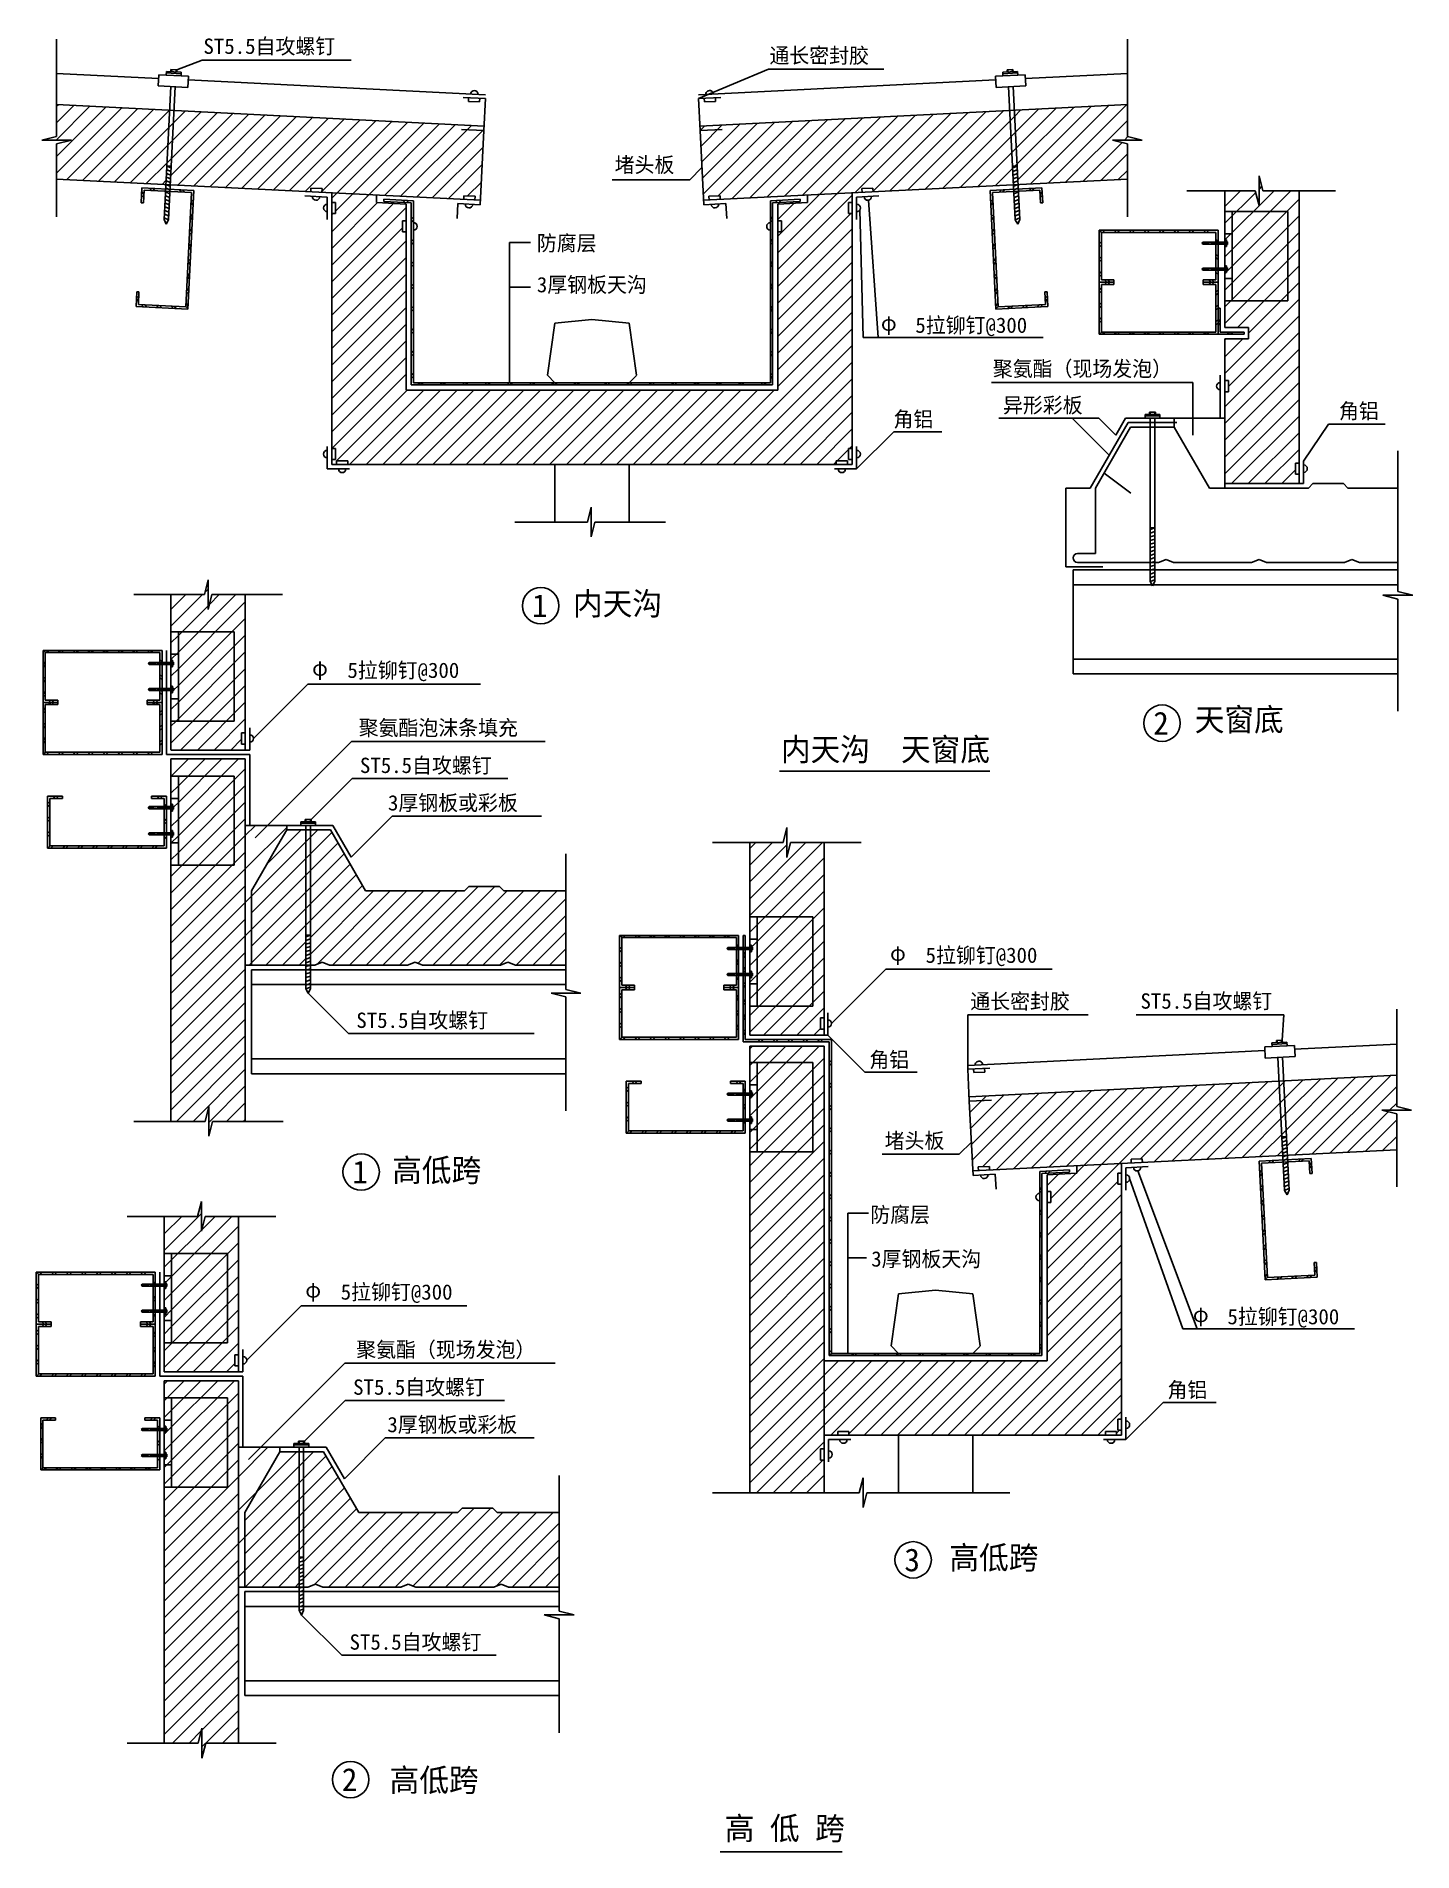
# Model space of a CAD drawing. Header units: metres. Extents: x 4884 to 23396, y 1213 to 25629.
import ezdxf

# ---------------------------------------------------------------- set-up
doc = ezdxf.new("R2010")
doc.units = ezdxf.units.M
for name, color, linetype in [('1', 2, 'Continuous'), ('2', 3, 'Continuous'), ('4', 5, 'Continuous'), ('5', 6, 'Continuous')]:
    doc.layers.add(name, color=color, linetype=linetype)
pattern_1 = [(45, (0, 0), (-112.2532, 112.2532), [])]
pattern_2 = [(45, (0, 0), (-224.5064, 224.5064), [])]

msp = doc.modelspace()

# ---------------------------------------------------------------- texts
at = {"layer": '4'}
for s, height, p in [('ST5.5自攻螺钉', 206, (7131.94, 25392.52)), ('通长密封胶', 206, (14744.34, 25267.77)), ('堵头板', 206, (12662.22, 23798.07)), ('防腐层', 206, (11615.69, 22745)), ('3厚钢板天沟', 206, (11615.69, 22186.14)), ('φ', 206, (16243.6, 21669.96)), ('   5拉铆钉@300', 206, (16286.43, 21640.72)), ('聚氨酯（现场发泡）', 206, (17748.73, 21055.69)), ('异形彩板', 206, (17885.21, 20564.88)), ('角铝', 206, (16411.96, 20376.3)), ('角铝', 206, (22404.39, 20487.23)), ('1', 307, (11550.85, 17817.56)), ('内天沟', 307, (12102.49, 17845)), ('φ', 206, (8592.99, 17029.62)), ('   5拉铆钉@300', 206, (8647.79, 16999.57)), ('天窗底', 307, (20464.39, 16285.83)), ('聚氨酯泡沫条填充', 206, (9219.11, 16225.72)), ('2', 307, (19906.8, 16237.49)), ('内天沟  天窗底', 307, (14898.91, 15884.4)), ('ST5.5自攻螺钉', 206, (9236.23, 15720.32)), ('3厚钢板或彩板', 206, (9613.35, 15216.88)), ('φ', 206, (16366.42, 13196.19)), ('   5拉铆钉@300', 206, (16423.87, 13167.28)), ('通长密封胶', 206, (17445.6, 12547.29)), ('ST5.5自攻螺钉', 206, (19735.02, 12551.03)), ('ST5.5自攻螺钉', 206, (9187.93, 12292.01)), ('角铝', 206, (16087.43, 11762.43)), ('堵头板', 206, (16294.19, 10673.08)), ('1', 307, (9134.58, 10201.04)), ('高低跨', 307, (9670.32, 10224.54)), ('防腐层', 206, (16100.19, 9677.51)), ('3厚钢板天沟', 206, (16113.05, 9082.1)), ('φ', 206, (8501.54, 8665.87)), ('   5拉铆钉@300', 206, (8557.18, 8637.61)), ('φ', 206, (20439.75, 8336.3)), ('   5拉铆钉@300', 206, (20484.1, 8306.05)), ('聚氨酯（现场发泡）', 206, (9186.13, 7863.27)), ('ST5.5自攻螺钉', 206, (9145.13, 7357.87)), ('角铝', 206, (20097.43, 7321.02)), ('3厚钢板或彩板', 206, (9605.22, 6854.43)), ('3', 307, (16559.48, 4984.01)), ('高低跨', 307, (17164.64, 5014.06)), ('ST5.5自攻螺钉', 206, (9096.83, 3929.56)), ('2', 307, (8992.73, 2029.27)), ('高低跨', 307, (9635.8, 2022)), ('高 低 跨', 307, (14143.15, 1373.5))]:
    msp.add_text(s, height=height, dxfattribs=at).set_placement(p)

# ---------------------------------------------------------------- hatches: boundary and pattern name
at = {"layer": '5'}
h = msp.add_hatch(dxfattribs=at)
h.set_pattern_fill('U', scale=50)
h.set_pattern_definition(pattern_1)
h.paths.add_polyline_path([(6627.24, 23634.97), (6639.73, 23884.65), (6677.18, 24633.72), (5156.11, 24709.77), (5156.11, 24283.25), (4956.11, 24233.25), (5356.11, 24233.25), (5156.11, 24183.25), (5156.11, 23708.52)])
h.paths.add_polyline_path([(6737.11, 24630.72), (6677.18, 24633.72), (6639.88, 23887.78), (6643.18, 23884.48), (6699.65, 23881.66)])
h.paths.add_polyline_path([(6737.11, 24630.72), (6699.65, 23881.66), (6687.17, 23631.97), (8575.39, 23537.56), (8577.89, 23587.5), (8727.7, 23580), (8725.2, 23530.07), (10632.12, 23434.72), (10634.62, 23484.79), (10784.44, 23477.3), (10781.93, 23427.23), (10855.57, 23423.55), (10857.53, 23425.51), (10904.37, 24362.28), (10907.37, 24422.21)])
h = msp.add_hatch(dxfattribs=at)
h.set_pattern_fill('_U', scale=50)
h.set_pattern_definition(pattern_1)
h.paths.add_polyline_path([(13807.49, 24422.21), (13810.49, 24362.28), (13857.33, 23425.51), (13859.29, 23423.55), (13932.93, 23427.23), (13930.42, 23477.3), (14080.23, 23484.79), (14082.74, 23434.72), (15989.66, 23530.07), (15987.16, 23580), (16136.97, 23587.5), (16139.47, 23537.56), (18027.69, 23631.97), (18015.21, 23881.66), (17977.75, 24630.72)])
h.paths.add_polyline_path([(18037.68, 24633.72), (17977.75, 24630.72), (18015.21, 23881.66), (18071.68, 23884.48), (18074.98, 23887.78)])
h.paths.add_polyline_path([(19558.75, 23708.52), (19558.75, 24183.25), (19358.75, 24233.25), (19758.75, 24233.25), (19558.75, 24283.25), (19558.75, 24709.77), (18037.68, 24633.72), (18075.13, 23884.65), (18087.62, 23634.97)])
h = msp.add_hatch(dxfattribs=at)
h.set_pattern_fill('_U', scale=50)
h.set_pattern_definition(pattern_1)
h.paths.add_polyline_path([(21868.78, 23551.71), (21379.42, 23551.71), (21329.42, 23751.71), (21329.42, 23351.71), (21279.42, 23551.71), (20868.78, 23551.71), (20868.78, 23271.62), (21718.78, 23271.62), (21718.78, 22071.62), (20868.78, 22071.62), (20868.78, 21711.62), (21188.78, 21711.62), (21188.78, 21561.62), (20868.78, 21561.62), (20868.78, 20998.72), (20918.78, 20998.72), (20918.78, 20848.72), (20868.78, 20848.72), (20868.78, 19613.72), (21668.78, 19613.72), (21868.78, 19613.72), (21868.78, 19738.72), (21818.78, 19738.72), (21818.78, 19888.72), (21868.78, 19888.72)])
h.paths.add_polyline_path([(21718.78, 22071.62), (21718.78, 23271.62), (20968.78, 23271.62), (20968.78, 22071.62)])
h.paths.add_polyline_path([(20868.78, 22971.62), (20968.78, 22971.62), (20968.78, 23271.62), (20868.78, 23271.62)])
h.paths.add_polyline_path([(20868.78, 22541.62), (20891.28, 22541.62), (20891.28, 22514.62), (20904.78, 22514.62), (20904.78, 22478.62), (20891.28, 22478.62), (20891.28, 22451.62), (20868.78, 22451.62), (20868.78, 22371.62), (20968.78, 22371.62), (20968.78, 22971.62), (20868.78, 22971.62), (20868.78, 22891.62), (20891.28, 22891.62), (20891.28, 22864.62), (20904.78, 22864.62), (20904.78, 22828.62), (20891.28, 22828.62), (20891.28, 22801.62), (20868.78, 22801.62)])
h.paths.add_polyline_path([(20968.78, 22371.62), (20868.78, 22371.62), (20868.78, 22071.62), (20968.78, 22071.62)])
h = msp.add_hatch(dxfattribs=at)
h.set_pattern_fill('U', scale=50)
h.set_pattern_definition(pattern_1)
h.paths.add_polyline_path([(15642.43, 19870.33), (15642.43, 19920.33), (15807.43, 19920.33), (15807.43, 20085.33), (15857.43, 20085.33), (15857.43, 23246.04), (15807.43, 23246.04), (15807.43, 23396.04), (15857.43, 23396.04), (15857.43, 23523.46), (15257.43, 23493.46), (15257.43, 23393.33), (14857.43, 23373.33), (14857.43, 23147.37), (14907.43, 23147.37), (14907.43, 22997.37), (14857.43, 22997.37), (14857.43, 20870.33), (9857.43, 20870.33), (9857.43, 22997.37), (9807.43, 22997.37), (9807.43, 23147.37), (9857.43, 23147.37), (9857.43, 23373.33), (9457.43, 23393.33), (9457.43, 23437.03), (9398.03, 23496.43), (8857.43, 23523.46), (8857.43, 23396.04), (8907.43, 23396.04), (8907.43, 23246.04), (8857.43, 23246.04), (8857.43, 20085.33), (8907.43, 20085.33), (8907.43, 19920.33), (9072.43, 19920.33), (9072.43, 19870.33)])
h = msp.add_hatch(dxfattribs=at)
h.set_pattern_fill('_U', scale=50)
h.set_pattern_definition(pattern_1)
h.paths.add_polyline_path([(6794.65, 16419.98), (7544.65, 16419.98), (7544.65, 17619.98), (6794.65, 17619.98)])
h.paths.add_polyline_path([(7544.65, 17619.98), (7544.65, 16419.98), (6694.65, 16419.98), (6694.65, 16029.98), (7694.65, 16029.98), (7694.65, 16109.83), (7644.65, 16109.83), (7644.65, 16259.83), (7694.65, 16259.83), (7694.65, 18119.98), (7244.67, 18119.98), (7194.67, 17919.98), (7194.67, 18319.98), (7144.67, 18119.98), (6694.65, 18119.98), (6694.65, 17619.98)])
h.paths.add_polyline_path([(7544.65, 15679.55), (7544.65, 14479.55), (6694.65, 14479.55), (6694.65, 11034.98), (7151.85, 11034.98), (7153.16, 11036.3), (7202.83, 11234.98), (7202.83, 10834.98), (7252.83, 11034.98), (7694.65, 11034.98), (7694.65, 15909.98), (6694.65, 15909.98), (6694.65, 15679.55)])
h.paths.add_polyline_path([(6794.65, 14479.55), (7544.65, 14479.55), (7544.65, 15679.55), (6794.65, 15679.55)])
h = msp.add_hatch(dxfattribs=at)
h.set_pattern_fill('_U', scale=50)
h.set_pattern_definition(pattern_1)
h.paths.add_polyline_path([(6794.65, 17619.98), (6694.65, 17619.98), (6694.65, 17319.98), (6794.65, 17319.98)])
h.paths.add_polyline_path([(6794.65, 17319.98), (6694.65, 17319.98), (6694.65, 17239.98), (6717.15, 17239.98), (6717.15, 17212.98), (6730.65, 17212.98), (6730.65, 17176.98), (6717.15, 17176.98), (6717.15, 17149.98), (6694.65, 17149.98), (6694.65, 16889.98), (6717.15, 16889.98), (6717.15, 16862.98), (6730.65, 16862.98), (6730.65, 16826.98), (6717.15, 16826.98), (6717.15, 16799.98), (6694.65, 16799.98), (6694.65, 16719.98), (6794.65, 16719.98)])
h.paths.add_polyline_path([(6794.65, 16719.98), (6694.65, 16719.98), (6694.65, 16419.98), (6794.65, 16419.98)])
h.paths.add_polyline_path([(6794.65, 15679.55), (6694.65, 15679.55), (6694.65, 15379.55), (6794.65, 15379.55)])
h.paths.add_polyline_path([(6794.65, 15379.55), (6694.65, 15379.55), (6694.65, 15299.55), (6717.15, 15299.55), (6717.15, 15272.55), (6730.65, 15272.55), (6730.65, 15236.55), (6717.15, 15236.55), (6717.15, 15209.55), (6694.65, 15209.55), (6694.65, 14949.55), (6717.15, 14949.55), (6717.15, 14922.55), (6730.65, 14922.55), (6730.65, 14886.55), (6717.15, 14886.55), (6717.15, 14859.55), (6694.65, 14859.55), (6694.65, 14779.55), (6794.65, 14779.55)])
h.paths.add_polyline_path([(6794.65, 14779.55), (6694.65, 14779.55), (6694.65, 14479.55), (6794.65, 14479.55)])
h = msp.add_hatch(dxfattribs=at)
h.set_pattern_fill('U', scale=100)
h.set_pattern_definition(pattern_2)
h.paths.add_polyline_path([(7694.65, 13134.98), (7777.8, 13134.98), (7777.8, 13594.98), (7777.8, 14134.98), (8132.89, 14749.98), (8251.25, 14954.98), (8251.25, 15014.98), (7754.65, 15014.98), (7694.65, 15014.98)])
h = msp.add_hatch(dxfattribs=at)
h.set_pattern_fill('U', scale=50)
h.set_pattern_definition(pattern_1)
h.paths.add_polyline_path([(8510.37, 14954.98), (8251.25, 14954.98), (8132.89, 14749.98), (7777.8, 14134.98), (7777.8, 13594.98), (7777.8, 13134.98), (8510.37, 13134.98), (8510.37, 13538.38)])
h.paths.add_polyline_path([(8510.37, 13538.38), (8570.37, 13538.38), (8570.37, 14954.98), (8510.37, 14954.98)])
h.paths.add_polyline_path([(9311.9, 14134.98), (8838.45, 14954.98), (8570.37, 14954.98), (8570.37, 13538.38), (8570.37, 13134.98), (8627.8, 13134.98), (8727.8, 13174.98), (8827.8, 13134.98), (9877.8, 13134.98), (9977.8, 13174.98), (10077.8, 13134.98), (11127.8, 13134.98), (11227.8, 13174.98), (11327.8, 13134.98), (12007.62, 13134.98), (12007.62, 14134.98), (11173.25, 14134.98), (11113.25, 14194.98), (10703.25, 14194.98), (10643.25, 14134.98)])
h = msp.add_hatch(dxfattribs=at)
h.set_pattern_fill('_U', scale=50)
h.set_pattern_definition(pattern_1)
h.paths.add_polyline_path([(15479.49, 14786.46), (15029.51, 14786.46), (14979.51, 14586.46), (14979.51, 14986.46), (14929.51, 14786.46), (14479.49, 14786.46), (14479.49, 13786.46), (15329.49, 13786.46), (15329.49, 12586.46), (14479.49, 12586.46), (14479.49, 12196.46), (15479.49, 12196.46), (15479.49, 12276.31), (15429.49, 12276.31), (15429.49, 12426.31), (15479.49, 12426.31)])
h.paths.add_polyline_path([(15329.49, 13786.46), (14579.49, 13786.46), (14579.49, 12586.46), (15329.49, 12586.46)])
h.paths.add_polyline_path([(14579.49, 12886.46), (14479.49, 12886.46), (14479.49, 12586.46), (14579.49, 12586.46)])
h.paths.add_polyline_path([(14579.49, 13486.46), (14479.49, 13486.46), (14479.49, 13406.46), (14501.99, 13406.46), (14501.99, 13379.46), (14515.49, 13379.46), (14515.49, 13343.46), (14501.99, 13343.46), (14501.99, 13316.46), (14479.49, 13316.46), (14479.49, 13056.46), (14501.99, 13056.46), (14501.99, 13029.46), (14515.49, 13029.46), (14515.49, 12993.46), (14501.99, 12993.46), (14501.99, 12966.46), (14479.49, 12966.46), (14479.49, 12886.46), (14579.49, 12886.46)])
h.paths.add_polyline_path([(14579.49, 13786.46), (14479.49, 13786.46), (14479.49, 13486.46), (14579.49, 13486.46)])
h.paths.add_polyline_path([(14579.49, 11826.46), (14479.49, 11826.46), (14479.49, 11526.46), (14579.49, 11526.46)])
h.paths.add_polyline_path([(14579.49, 11526.46), (14479.49, 11526.46), (14479.49, 11446.46), (14501.99, 11446.46), (14501.99, 11419.46), (14515.49, 11419.46), (14515.49, 11383.46), (14501.99, 11383.46), (14501.99, 11356.46), (14479.49, 11356.46), (14479.49, 11096.46), (14501.99, 11096.46), (14501.99, 11069.46), (14515.49, 11069.46), (14515.49, 11033.46), (14501.99, 11033.46), (14501.99, 11006.46), (14479.49, 11006.46), (14479.49, 10926.46), (14579.49, 10926.46)])
h.paths.add_polyline_path([(14579.49, 10926.46), (14479.49, 10926.46), (14479.49, 10626.46), (14579.49, 10626.46)])
h.paths.add_polyline_path([(15329.49, 11826.46), (14579.49, 11826.46), (14579.49, 10626.46), (15329.49, 10626.46)])
h.paths.add_polyline_path([(15479.49, 12046.46), (14479.49, 12046.46), (14479.49, 11826.46), (15329.49, 11826.46), (15329.49, 10626.46), (14479.49, 10626.46), (14479.49, 6039.82), (15479.49, 6039.82), (15479.49, 6480.64), (15429.49, 6480.64), (15429.49, 6630.64), (15479.49, 6630.64)])
h.paths.add_polyline_path([(19479.49, 10190.75), (19429.49, 10190.75), (19429.49, 10340.75), (19479.49, 10340.75), (19479.49, 10468.17), (18879.49, 10438.17), (18879.49, 10338.05), (18479.49, 10318.05), (18479.49, 10092.08), (18529.49, 10092.08), (18529.49, 9942.08), (18479.49, 9942.08), (18479.49, 7815.05), (15479.49, 7815.05), (15479.49, 6816.44), (15480.88, 6815.05), (15664.49, 6815.05), (15664.49, 6865.05), (15814.49, 6865.05), (15814.49, 6815.05), (19264.49, 6815.05), (19264.49, 6865.05), (19414.49, 6865.05), (19414.49, 6815.05), (19479.49, 6815.05), (19479.49, 6880.05), (19429.49, 6880.05), (19429.49, 7030.05), (19479.49, 7030.05)])
h.paths.add_polyline_path([(21599.81, 11575.44), (17429.55, 11366.92), (17432.55, 11307), (17479.39, 10370.22), (17481.35, 10368.26), (17554.99, 10371.95), (17552.48, 10422.02), (17702.29, 10429.51), (17704.8, 10379.44), (19611.72, 10474.78), (19609.22, 10524.72), (19759.03, 10532.21), (19761.53, 10482.27), (21649.75, 10576.68), (21637.27, 10826.37)])
h.paths.add_polyline_path([(21659.74, 11578.43), (21599.81, 11575.44), (21637.27, 10826.37), (21693.74, 10829.2), (21697.04, 10832.49)])
h.paths.add_polyline_path([(23180.81, 11236.6), (23180.81, 11654.49), (21659.74, 11578.43), (21697.19, 10829.37), (21709.68, 10579.68), (23180.81, 10653.24), (23180.81, 11136.6), (22980.81, 11186.6), (23380.81, 11186.6)])
h = msp.add_hatch(dxfattribs=at)
h.set_pattern_fill('_U', scale=50)
h.set_pattern_definition(pattern_1)
h.paths.add_polyline_path([(6703.55, 8057.53), (7453.55, 8057.53), (7453.55, 9257.53), (6703.55, 9257.53)])
h.paths.add_polyline_path([(7453.55, 9257.53), (7453.55, 8057.53), (6603.55, 8057.53), (6603.55, 7667.53), (7603.55, 7667.53), (7603.55, 7747.38), (7553.55, 7747.38), (7553.55, 7897.38), (7603.55, 7897.38), (7603.55, 9757.53), (7153.57, 9757.53), (7103.57, 9557.53), (7103.57, 9957.53), (7053.57, 9757.53), (6603.55, 9757.53), (6603.55, 9257.53)])
h.paths.add_polyline_path([(7453.55, 7317.1), (7453.55, 6117.1), (6603.55, 6117.1), (6603.55, 2672.53), (7060.75, 2672.53), (7062.06, 2673.85), (7111.73, 2872.53), (7111.73, 2472.53), (7161.73, 2672.53), (7603.55, 2672.53), (7603.55, 7547.53), (6603.55, 7547.53), (6603.55, 7317.1)])
h.paths.add_polyline_path([(6703.55, 6117.1), (7453.55, 6117.1), (7453.55, 7317.1), (6703.55, 7317.1)])
h = msp.add_hatch(dxfattribs=at)
h.set_pattern_fill('_U', scale=50)
h.set_pattern_definition(pattern_1)
h.paths.add_polyline_path([(6703.55, 9257.53), (6603.55, 9257.53), (6603.55, 8957.53), (6703.55, 8957.53)])
h.paths.add_polyline_path([(6703.55, 8957.53), (6603.55, 8957.53), (6603.55, 8877.53), (6626.05, 8877.53), (6626.05, 8850.53), (6639.55, 8850.53), (6639.55, 8814.53), (6626.05, 8814.53), (6626.05, 8787.53), (6603.55, 8787.53), (6603.55, 8527.53), (6626.05, 8527.53), (6626.05, 8500.53), (6639.55, 8500.53), (6639.55, 8464.53), (6626.05, 8464.53), (6626.05, 8437.53), (6603.55, 8437.53), (6603.55, 8357.53), (6703.55, 8357.53)])
h.paths.add_polyline_path([(6703.55, 8357.53), (6603.55, 8357.53), (6603.55, 8057.53), (6703.55, 8057.53)])
h.paths.add_polyline_path([(6703.55, 7317.1), (6603.55, 7317.1), (6603.55, 7017.1), (6703.55, 7017.1)])
h.paths.add_polyline_path([(6703.55, 7017.1), (6603.55, 7017.1), (6603.55, 6937.1), (6626.05, 6937.1), (6626.05, 6910.1), (6639.55, 6910.1), (6639.55, 6874.1), (6626.05, 6874.1), (6626.05, 6847.1), (6603.55, 6847.1), (6603.55, 6587.1), (6626.05, 6587.1), (6626.05, 6560.1), (6639.55, 6560.1), (6639.55, 6524.1), (6626.05, 6524.1), (6626.05, 6497.1), (6603.55, 6497.1), (6603.55, 6417.1), (6703.55, 6417.1)])
h.paths.add_polyline_path([(6703.55, 6417.1), (6603.55, 6417.1), (6603.55, 6117.1), (6703.55, 6117.1)])
h = msp.add_hatch(dxfattribs=at)
h.set_pattern_fill('U', scale=100)
h.set_pattern_definition(pattern_2)
h.paths.add_polyline_path([(7603.55, 4772.53), (7686.7, 4772.53), (7686.7, 5232.53), (7686.7, 5772.53), (8041.79, 6387.53), (8160.15, 6592.53), (8160.15, 6652.53), (7663.55, 6652.53), (7603.55, 6652.53)])
h = msp.add_hatch(dxfattribs=at)
h.set_pattern_fill('U', scale=50)
h.set_pattern_definition(pattern_1)
h.paths.add_polyline_path([(8419.27, 6592.53), (8160.15, 6592.53), (8041.79, 6387.53), (7686.7, 5772.53), (7686.7, 5232.53), (7686.7, 4772.53), (8419.27, 4772.53), (8419.27, 5175.93)])
h.paths.add_polyline_path([(8419.27, 5175.93), (8479.27, 5175.93), (8479.27, 6592.53), (8419.27, 6592.53)])
h.paths.add_polyline_path([(9220.8, 5772.53), (8747.35, 6592.53), (8479.27, 6592.53), (8479.27, 5175.93), (8479.27, 4772.53), (8536.7, 4772.53), (8636.7, 4812.53), (8736.7, 4772.53), (9786.7, 4772.53), (9886.7, 4812.53), (9986.7, 4772.53), (11036.7, 4772.53), (11136.7, 4812.53), (11236.7, 4772.53), (11916.52, 4772.53), (11916.52, 5772.53), (11082.15, 5772.53), (11022.15, 5832.53), (10612.15, 5832.53), (10552.15, 5772.53)])

# ---------------------------------------------------------------- linework, layer by layer
for p, q in [((6639.73, 23884.65), (6693.16, 24953.32)), ((6699.65, 23881.66), (6753.09, 24950.32)), ((18015.21, 23881.66), (17961.77, 24950.32)), ((18075.13, 23884.65), (18021.7, 24953.32)), ((10925.84, 24791.75), (10626.22, 24806.73)), ((10904.37, 24362.28), (10925.84, 24791.75)), ((13789.01, 24791.75), (14088.64, 24806.73)), ((13810.49, 24362.28), (13789.01, 24791.75)), ((6643.18, 23884.48), (6639.88, 23887.78)), ((18071.68, 23884.48), (18074.98, 23887.78)), ((21718.78, 23271.62), (20868.78, 23271.62)), ((20968.78, 22071.62), (20968.78, 23271.62)), ((21718.78, 22071.62), (21718.78, 23271.62)), ((20968.78, 22971.62), (20868.78, 22971.62)), ((20968.78, 22371.62), (20868.78, 22371.62)), ((21718.78, 22071.62), (20868.78, 22071.62)), ((19866.34, 19017.12), (19866.34, 20493.72)), ((19926.34, 19017.12), (19926.34, 20493.72)), ((7544.65, 17619.98), (6694.65, 17619.98)), ((6794.65, 16419.98), (6794.65, 17619.98)), ((7544.65, 16419.98), (7544.65, 17619.98)), ((6794.65, 17319.98), (6694.65, 17319.98)), ((6794.65, 16719.98), (6694.65, 16719.98)), ((7544.65, 16419.98), (6694.65, 16419.98)), ((7544.65, 15679.55), (6694.65, 15679.55)), ((6794.65, 15679.55), (6794.65, 14479.55)), ((7544.65, 15679.55), (7544.65, 14479.55)), ((14881.27, 15743.29), (17710.01, 15743.29)), ((6794.65, 15379.55), (6694.65, 15379.55)), ((8510.37, 13538.38), (8510.37, 15014.98)), ((8570.37, 13538.38), (8570.37, 15014.98)), ((6794.65, 14779.55), (6694.65, 14779.55)), ((7544.65, 14479.55), (6694.65, 14479.55)), ((15329.49, 13786.46), (14479.49, 13786.46)), ((14579.49, 12586.46), (14579.49, 13786.46)), ((15329.49, 12586.46), (15329.49, 13786.46)), ((14579.49, 13486.46), (14479.49, 13486.46)), ((14579.49, 12886.46), (14479.49, 12886.46)), ((15329.49, 12586.46), (14479.49, 12586.46)), ((15329.49, 11826.46), (14479.49, 11826.46)), ((14579.49, 11826.46), (14579.49, 10626.46)), ((15329.49, 11826.46), (15329.49, 10626.46)), ((17411.07, 11736.46), (17710.7, 11751.44)), ((17432.55, 11307), (17411.07, 11736.46)), ((21637.27, 10826.37), (21583.83, 11895.04)), ((21697.19, 10829.37), (21643.76, 11898.03)), ((14579.49, 11526.46), (14479.49, 11526.46)), ((14579.49, 10926.46), (14479.49, 10926.46)), ((21693.74, 10829.2), (21697.04, 10832.49)), ((15329.49, 10626.46), (14479.49, 10626.46)), ((7453.55, 9257.53), (6603.55, 9257.53)), ((6703.55, 8057.53), (6703.55, 9257.53)), ((7453.55, 8057.53), (7453.55, 9257.53)), ((6703.55, 8957.53), (6603.55, 8957.53)), ((6703.55, 8357.53), (6603.55, 8357.53)), ((7453.55, 8057.53), (6603.55, 8057.53)), ((7453.55, 7317.1), (6603.55, 7317.1)), ((6703.55, 7317.1), (6703.55, 6117.1)), ((7453.55, 7317.1), (7453.55, 6117.1)), ((6703.55, 7017.1), (6603.55, 7017.1)), ((8419.27, 5175.93), (8419.27, 6652.53)), ((8479.27, 5175.93), (8479.27, 6652.53)), ((6703.55, 6417.1), (6603.55, 6417.1)), ((7453.55, 6117.1), (6603.55, 6117.1)), ((14079.64, 1212.61), (15720.89, 1212.61))]:
    msp.add_line(p, q)
at = {"layer": '1'}
for p, q in [((10907.37, 24422.21), (5156.11, 24709.77)), ((13807.49, 24422.21), (19558.75, 24709.77)), ((10904.37, 24362.28), (10604.75, 24377.26)), ((10904.37, 24362.28), (10854.43, 23363.53)), ((13810.49, 24362.28), (14110.11, 24377.26)), ((13810.49, 24362.28), (13860.43, 23363.53)), ((10857.43, 23423.46), (5156.11, 23708.52)), ((13857.43, 23423.46), (19558.75, 23708.52)), ((8797.43, 23466.38), (8497.43, 23481.38)), ((8797.43, 23466.38), (8797.43, 23166.01)), ((8857.43, 23523.46), (8857.43, 19870.33)), ((9457.43, 23493.46), (9457.43, 23393.33)), ((15257.43, 23493.46), (15257.43, 23393.33)), ((15857.43, 23523.46), (15857.43, 19870.33)), ((15917.43, 23466.38), (16217.43, 23481.38)), ((15917.43, 23466.38), (15917.43, 23166.01)), ((20868.78, 21711.62), (20868.78, 23551.71)), ((21868.78, 19613.72), (21868.78, 23551.71)), ((9857.43, 23373.33), (9457.43, 23393.33)), ((9857.43, 23373.33), (9857.43, 20870.33)), ((10554.81, 23378.51), (10544.82, 23178.76)), ((10854.43, 23363.53), (10554.81, 23378.51)), ((13860.43, 23363.53), (14160.05, 23378.51)), ((14160.05, 23378.51), (14170.04, 23178.76)), ((14857.43, 23373.33), (15257.43, 23393.33)), ((14857.43, 23373.33), (14857.43, 20870.33)), ((20868.78, 19613.72), (20868.78, 21561.62)), ((20808.78, 20493.72), (20808.78, 21073.72)), ((9857.43, 20870.33), (14857.43, 20870.33)), ((19568.1, 20433.72), (19060, 19553.72)), ((19533.46, 20493.72), (19402.1, 20266.22)), ((19602.74, 20373.72), (19484.37, 20168.72)), ((19533.46, 20493.72), (20808.78, 20493.72)), ((19568.1, 20433.72), (20224.58, 20433.72)), ((19602.74, 20373.72), (20189.94, 20373.72)), ((20189.94, 20373.72), (20663.39, 19553.72)), ((8797.43, 20110.33), (8797.43, 19810.33)), ((15917.43, 20110.33), (15917.43, 19810.33)), ((8797.43, 19810.33), (9097.43, 19810.33)), ((8857.43, 19870.33), (15857.43, 19870.33)), ((15917.43, 19810.33), (15617.43, 19810.33)), ((21928.78, 19613.72), (21928.78, 19913.72)), ((18729.29, 18494.29), (18729.29, 19553.72)), ((19060, 19553.72), (18729.29, 19553.72)), ((20663.39, 19553.72), (21994.74, 19553.72)), ((21668.78, 19613.72), (21928.78, 19613.72)), ((22054.74, 19613.72), (21994.74, 19553.72)), ((22054.74, 19613.72), (22464.74, 19613.72)), ((22464.74, 19613.72), (22524.74, 19553.72)), ((22524.74, 19553.72), (23196.34, 19553.72)), ((19129.29, 19013.72), (19129.29, 18673.72)), ((18889.29, 18673.72), (19129.29, 18673.72)), ((19979.29, 18553.72), (20079.29, 18593.72)), ((20079.29, 18593.72), (20179.29, 18553.72)), ((21229.29, 18553.72), (21329.29, 18593.72)), ((21329.29, 18593.72), (21429.29, 18553.72)), ((22479.29, 18553.72), (22579.29, 18593.72)), ((22579.29, 18593.72), (22679.29, 18553.72)), ((19229.29, 18494.29), (18729.29, 18494.29)), ((18889.29, 18553.72), (19979.29, 18553.72)), ((20179.29, 18553.72), (21229.29, 18553.72)), ((21429.29, 18553.72), (22479.29, 18553.72)), ((22679.29, 18553.72), (23196.34, 18553.72)), ((6694.65, 18119.98), (6694.65, 16029.98)), ((7694.65, 18119.98), (7694.65, 16029.98)), ((6634.65, 17369.98), (6634.65, 15969.98)), ((7754.65, 16329.98), (7754.65, 16029.98)), ((7754.65, 15969.98), (6634.65, 15969.98)), ((6694.65, 15909.98), (6694.65, 11034.98)), ((7754.65, 16029.98), (7454.65, 16029.98)), ((7694.65, 15909.98), (7694.65, 11034.98)), ((7754.65, 15969.98), (7754.65, 15014.98)), ((7754.65, 15014.98), (8873.09, 15014.98)), ((8251.25, 14954.98), (8132.89, 14749.98)), ((8251.25, 14954.98), (8838.45, 14954.98)), ((8838.45, 14954.98), (9311.9, 14134.98)), ((8873.09, 15014.98), (9118.48, 14589.98)), ((14479.49, 14786.46), (14479.49, 12196.46)), ((15479.49, 14786.46), (15479.49, 12196.46)), ((10703.25, 14194.98), (10643.25, 14134.98)), ((10703.25, 14194.98), (11113.25, 14194.98)), ((11113.25, 14194.98), (11173.25, 14134.98)), ((9311.9, 14134.98), (10643.25, 14134.98)), ((11173.25, 14134.98), (12007.62, 14134.98)), ((7777.8, 13594.98), (7777.8, 13134.98)), ((7777.8, 13134.98), (8627.8, 13134.98)), ((8627.8, 13134.98), (8727.8, 13174.98)), ((8727.8, 13174.98), (8827.8, 13134.98)), ((8827.8, 13134.98), (9877.8, 13134.98)), ((9877.8, 13134.98), (9977.8, 13174.98)), ((9977.8, 13174.98), (10077.8, 13134.98)), ((10077.8, 13134.98), (11127.8, 13134.98)), ((11127.8, 13134.98), (11227.8, 13174.98)), ((11227.8, 13174.98), (11327.8, 13134.98)), ((11327.8, 13134.98), (12007.62, 13134.98)), ((15529.49, 12496.46), (15529.49, 12196.46)), ((14479.49, 12046.46), (14479.49, 6039.82)), ((15529.49, 12196.46), (15229.49, 12196.46)), ((15479.49, 12046.46), (15479.49, 6039.82)), ((17429.55, 11366.92), (23180.81, 11654.49)), ((17432.55, 11307), (17732.17, 11321.98)), ((17432.55, 11307), (17482.49, 10308.25)), ((17479.49, 10368.17), (23180.81, 10653.24)), ((17482.49, 10308.25), (17782.11, 10323.23)), ((17782.11, 10323.23), (17792.1, 10123.48)), ((18479.49, 10318.05), (18879.49, 10338.05)), ((18479.49, 10318.05), (18479.49, 7815.05)), ((18879.49, 10438.17), (18879.49, 10338.05)), ((19479.49, 10468.17), (19479.49, 6815.05)), ((19539.49, 10411.1), (19839.49, 10426.1)), ((19539.49, 10411.1), (19539.49, 10110.72)), ((6603.55, 9757.53), (6603.55, 7667.53)), ((7603.55, 9757.53), (7603.55, 7667.53)), ((6543.55, 9007.53), (6543.55, 7607.53)), ((7663.55, 7967.53), (7663.55, 7667.53)), ((18479.49, 7815.05), (15479.49, 7815.05)), ((7663.55, 7607.53), (6543.55, 7607.53)), ((7663.55, 7667.53), (7363.55, 7667.53)), ((7663.55, 7607.53), (7663.55, 6652.53)), ((6603.55, 7547.53), (6603.55, 2672.53)), ((7603.55, 7547.53), (7603.55, 2672.53)), ((19539.49, 7055.05), (19539.49, 6755.05)), ((7663.55, 6652.53), (8781.99, 6652.53)), ((8160.15, 6592.53), (8041.79, 6387.53)), ((8160.15, 6592.53), (8747.35, 6592.53)), ((8747.35, 6592.53), (9220.8, 5772.53)), ((8781.99, 6652.53), (9027.38, 6227.53)), ((19479.49, 6815.05), (15479.49, 6815.05)), ((15839.49, 6755.05), (15539.49, 6755.05)), ((15539.49, 6755.05), (15539.49, 6455.05)), ((19539.49, 6755.05), (19239.49, 6755.05)), ((9220.8, 5772.53), (10552.15, 5772.53)), ((10612.15, 5832.53), (10552.15, 5772.53)), ((10612.15, 5832.53), (11022.15, 5832.53)), ((11022.15, 5832.53), (11082.15, 5772.53)), ((11082.15, 5772.53), (11916.52, 5772.53)), ((7686.7, 5232.53), (7686.7, 4772.53)), ((7686.7, 4772.53), (8536.7, 4772.53)), ((8536.7, 4772.53), (8636.7, 4812.53)), ((8636.7, 4812.53), (8736.7, 4772.53)), ((8736.7, 4772.53), (9786.7, 4772.53)), ((9786.7, 4772.53), (9886.7, 4812.53)), ((9886.7, 4812.53), (9986.7, 4772.53)), ((9986.7, 4772.53), (11036.7, 4772.53)), ((11036.7, 4772.53), (11136.7, 4812.53)), ((11136.7, 4812.53), (11236.7, 4772.53)), ((11236.7, 4772.53), (11916.52, 4772.53))]:
    msp.add_line(p, q, dxfattribs=at)
msp.add_arc((18889.29, 18613.72), 60, 90, 270, dxfattribs=at)
at = {"layer": '2'}
for p, q in [((5156.11, 25590.49), (5156.11, 24283.25)), ((19558.75, 25590.49), (19558.75, 24283.25)), ((6633.24, 25156.56), (6630.74, 25106.63)), ((6832.99, 25146.58), (6633.24, 25156.56)), ((6694.66, 25183.53), (6693.16, 25153.57)), ((6774.56, 25179.54), (6694.66, 25183.53)), ((6704.65, 25183.03), (6703.15, 25153.07)), ((6764.57, 25180.03), (6763.07, 25150.07)), ((6774.56, 25179.54), (6773.06, 25149.57)), ((6774.56, 25179.54), (7116.21, 25309.9)), ((9116.41, 25309.9), (7116.21, 25309.9)), ((13789.01, 24791.75), (14731.38, 25188.9)), ((16283.46, 25188.9), (14731.38, 25188.9)), ((17881.87, 25146.58), (18081.62, 25156.56)), ((17940.3, 25179.54), (18020.2, 25183.53)), ((17940.3, 25179.54), (17941.8, 25149.57)), ((17950.29, 25180.03), (17951.79, 25150.07)), ((18010.21, 25183.03), (18011.71, 25153.07)), ((18020.2, 25183.53), (18021.7, 25153.57)), ((18081.62, 25156.56), (18084.12, 25106.63)), ((6528.37, 25061.68), (5156.11, 25130.3)), ((6523.37, 24961.81), (6530.86, 25111.62)), ((6523.37, 24961.81), (6922.87, 24941.83)), ((6530.86, 25111.62), (6930.36, 25091.65)), ((6830.49, 25096.64), (6630.74, 25106.63)), ((6831.99, 25126.6), (6632.24, 25136.59)), ((6832.99, 25146.58), (6830.49, 25096.64)), ((6922.87, 24941.83), (6930.36, 25091.65)), ((10925.84, 24841.81), (6927.87, 25041.71)), ((13789.01, 24841.81), (17786.99, 25041.71)), ((18184, 25111.62), (17784.49, 25091.65)), ((17791.99, 24941.83), (17784.49, 25091.65)), ((18191.49, 24961.81), (17791.99, 24941.83)), ((17881.87, 25146.58), (17884.37, 25096.64)), ((17882.87, 25126.6), (18082.62, 25136.59)), ((17884.37, 25096.64), (18084.12, 25106.63)), ((18191.49, 24961.81), (18184, 25111.62)), ((18186.49, 25061.68), (19558.75, 25130.3)), ((10697.7, 24803.22), (10695.2, 24753.28)), ((10845.02, 24745.79), (10695.2, 24753.28)), ((10847.51, 24795.73), (10845.02, 24745.79)), ((13867.35, 24795.73), (13869.84, 24745.79)), ((13869.84, 24745.79), (14019.66, 24753.28)), ((14017.16, 24803.22), (14019.66, 24753.28)), ((4956.11, 24233.25), (5156.11, 24283.25)), ((4956.11, 24233.25), (5356.11, 24233.25)), ((5156.11, 24183.25), (5356.11, 24233.25)), ((5156.11, 24183.25), (5156.11, 23199.27)), ((5156.11, 24183.25), (5156.11, 23199.27)), ((19558.75, 24183.25), (19358.75, 24233.25)), ((19758.75, 24233.25), (19358.75, 24233.25)), ((19758.75, 24233.25), (19558.75, 24283.25)), ((19558.75, 24183.25), (19558.75, 23199.27)), ((19558.75, 24183.25), (19558.75, 23199.27)), ((6639.73, 23884.65), (6603.77, 23165.55)), ((6688.67, 23661.93), (6629.74, 23684.9)), ((6691.16, 23711.87), (6632.24, 23734.84)), ((6693.66, 23761.81), (6634.73, 23784.78)), ((6696.16, 23811.74), (6637.23, 23834.72)), ((6698.65, 23861.68), (6639.73, 23884.65)), ((6639.73, 23884.65), (6699.65, 23881.66)), ((6699.65, 23881.66), (6663.7, 23162.56)), ((12626.82, 23700.86), (13673.41, 23700.86)), ((13835.46, 23862.91), (13673.41, 23700.86)), ((18075.13, 23884.65), (18015.21, 23881.66)), ((18015.21, 23881.66), (18051.16, 23162.56)), ((18016.21, 23861.68), (18075.13, 23884.65)), ((18018.7, 23811.74), (18077.63, 23834.72)), ((18021.2, 23761.81), (18080.13, 23784.78)), ((18023.7, 23711.87), (18082.62, 23734.84)), ((18026.19, 23661.93), (18085.12, 23684.9)), ((18075.13, 23884.65), (18111.09, 23165.55)), ((21379.42, 23551.71), (21329.42, 23751.71)), ((21329.42, 23351.71), (21329.42, 23751.71)), ((6678.68, 23462.18), (6619.75, 23485.15)), ((6681.18, 23512.12), (6622.25, 23535.09)), ((6683.67, 23562.06), (6624.75, 23585.03)), ((6686.17, 23611.99), (6627.24, 23634.97)), ((8575.39, 23537.56), (8577.89, 23587.5)), ((8577.89, 23587.5), (8727.7, 23580)), ((8725.2, 23530.07), (8727.7, 23580)), ((10632.13, 23434.86), (10634.62, 23484.79)), ((10634.62, 23484.79), (10784.44, 23477.3)), ((10781.94, 23427.36), (10784.44, 23477.3)), ((14080.23, 23484.79), (13930.42, 23477.3)), ((13932.92, 23427.36), (13930.42, 23477.3)), ((14082.73, 23434.86), (14080.23, 23484.79)), ((16136.97, 23587.5), (15987.16, 23580)), ((15989.66, 23530.07), (15987.16, 23580)), ((16139.47, 23537.56), (16136.97, 23587.5)), ((18028.69, 23611.99), (18087.62, 23634.97)), ((18031.19, 23562.06), (18090.11, 23585.03)), ((18033.68, 23512.12), (18092.61, 23535.09)), ((18036.18, 23462.18), (18095.11, 23485.15)), ((20358.15, 23551.71), (21279.42, 23551.71)), ((21329.42, 23351.71), (21279.42, 23551.71)), ((21379.42, 23551.71), (22358.15, 23551.71)), ((21379.42, 23551.71), (22358.15, 23551.71)), ((6666.19, 23212.49), (6607.27, 23235.46)), ((6668.69, 23262.43), (6609.76, 23285.4)), ((6671.19, 23312.37), (6612.26, 23335.34)), ((6673.68, 23362.31), (6614.76, 23385.28)), ((6676.18, 23412.24), (6617.26, 23435.21)), ((8857.43, 23396.04), (8907.43, 23396.04)), ((8857.43, 23246.04), (8907.43, 23246.04)), ((8907.43, 23396.04), (8907.43, 23246.04)), ((15807.43, 23396.04), (15807.43, 23246.04)), ((15857.43, 23396.04), (15807.43, 23396.04)), ((15857.43, 23246.04), (15807.43, 23246.04)), ((15960.53, 23295.84), (16004.05, 21577.65)), ((16076.89, 23424.79), (16204.72, 21577.65)), ((18038.68, 23412.24), (18097.6, 23435.21)), ((18041.17, 23362.31), (18100.1, 23385.28)), ((18043.67, 23312.37), (18102.6, 23335.34)), ((18046.17, 23262.43), (18105.09, 23285.4)), ((18048.66, 23212.49), (18107.59, 23235.46)), ((6630.74, 23104.13), (6603.77, 23165.55)), ((6663.7, 23162.56), (6604.77, 23185.53)), ((6640.16, 23120.82), (6619.95, 23128.7)), ((6663.7, 23162.56), (6630.74, 23104.13)), ((9807.43, 22997.37), (9807.43, 23147.37)), ((9857.43, 23147.37), (9807.43, 23147.37)), ((9857.43, 22997.37), (9807.43, 22997.37)), ((14857.43, 23147.37), (14907.43, 23147.37)), ((14857.43, 22997.37), (14907.43, 22997.37)), ((14907.43, 22997.37), (14907.43, 23147.37)), ((18051.16, 23162.56), (18110.09, 23185.53)), ((18051.16, 23162.56), (18084.12, 23104.13)), ((18074.7, 23120.82), (18094.91, 23128.7)), ((18084.12, 23104.13), (18111.09, 23165.55)), ((11248.32, 22856.39), (11528.39, 22856.39)), ((11248.32, 20970.33), (11248.32, 22856.39)), ((20576.28, 22860.12), (20561.28, 22846.62)), ((20561.28, 22846.62), (20576.28, 22833.12)), ((20689.12, 22833.12), (20568.78, 22853.37)), ((20868.78, 22860.12), (20576.28, 22860.12)), ((20868.78, 22833.12), (20576.28, 22833.12)), ((20689.12, 22860.12), (20689.12, 22833.12)), ((20891.28, 22891.62), (20868.78, 22891.62)), ((20868.78, 22891.62), (20868.78, 22801.62)), ((20891.28, 22801.62), (20868.78, 22801.62)), ((20882.28, 22891.62), (20882.28, 22801.62)), ((20891.28, 22891.62), (20891.28, 22801.62)), ((20904.78, 22864.62), (20891.28, 22864.62)), ((20904.78, 22860.12), (20891.28, 22860.12)), ((20904.78, 22833.12), (20891.28, 22833.12)), ((20904.78, 22828.62), (20891.28, 22828.62)), ((20904.78, 22864.62), (20904.78, 22828.62)), ((20576.28, 22510.12), (20561.28, 22496.62)), ((20561.28, 22496.62), (20576.28, 22483.12)), ((20689.12, 22483.12), (20568.78, 22503.37)), ((20868.78, 22510.12), (20576.28, 22510.12)), ((20868.78, 22483.12), (20576.28, 22483.12)), ((20689.12, 22510.12), (20689.12, 22483.12)), ((20891.28, 22541.62), (20868.78, 22541.62)), ((20868.78, 22541.62), (20868.78, 22451.62)), ((20882.28, 22541.62), (20882.28, 22451.62)), ((20891.28, 22541.62), (20891.28, 22451.62)), ((20904.78, 22514.62), (20891.28, 22514.62)), ((20904.78, 22510.12), (20891.28, 22510.12)), ((20904.78, 22483.12), (20891.28, 22483.12)), ((20904.78, 22478.62), (20891.28, 22478.62)), ((20904.78, 22514.62), (20904.78, 22478.62)), ((11248.32, 22256.39), (11528.39, 22256.39)), ((20891.28, 22451.62), (20868.78, 22451.62)), ((11757.43, 21070.33), (11857.43, 21770.33)), ((11857.43, 21770.33), (12357.43, 21820.33)), ((12357.43, 21820.33), (12857.43, 21770.33)), ((12857.43, 21770.33), (12957.43, 21070.33)), ((16004.05, 21577.65), (18426.47, 21577.65)), ((11857.43, 20970.33), (11757.43, 21070.33)), ((12957.62, 21069.02), (12857.62, 20969.02)), ((20868.78, 20998.72), (20918.78, 20998.72)), ((20918.78, 20848.72), (20918.78, 20998.72)), ((17732.74, 20974.95), (20437.42, 20974.95)), ((20437.42, 20974.95), (20437.42, 20262.75)), ((20868.78, 20848.72), (20918.78, 20848.72)), ((19796.34, 20543.72), (19996.34, 20543.72)), ((19796.34, 20543.72), (19796.34, 20493.72)), ((19796.34, 20523.72), (19996.34, 20523.72)), ((19856.34, 20573.72), (19856.34, 20543.72)), ((19856.34, 20573.72), (19936.34, 20573.72)), ((19866.34, 20573.72), (19866.34, 20543.72)), ((19926.34, 20573.72), (19926.34, 20543.72)), ((19936.34, 20573.72), (19936.34, 20543.72)), ((19996.34, 20543.72), (19996.34, 20493.72)), ((15917.43, 19810.33), (16417.43, 20310.33)), ((16417.43, 20310.33), (17064.71, 20310.33)), ((17829.45, 20493.72), (19174.6, 20493.72)), ((19314.05, 19993.72), (18814.05, 20493.72)), ((19402.1, 20266.22), (19174.6, 20493.72)), ((19796.34, 20493.72), (19996.34, 20493.72)), ((21928.78, 19913.72), (22265.81, 20413.72)), ((23024.03, 20413.72), (22265.81, 20413.72)), ((8857.43, 20085.33), (8907.43, 20085.33)), ((8907.43, 20085.33), (8907.43, 19935.33)), ((15857.43, 20085.33), (15807.43, 20085.33)), ((15807.43, 20085.33), (15807.43, 19935.33)), ((19484.37, 20168.72), (19129.29, 19553.72)), ((23196.34, 20053.72), (23196.34, 18160.87)), ((8857.43, 19935.33), (8907.43, 19935.33)), ((8922.43, 19870.33), (8922.43, 19920.33)), ((8922.43, 19920.33), (9072.43, 19920.33)), ((9072.43, 19870.33), (9072.43, 19920.33)), ((11857.43, 19870.33), (11857.43, 19095.1)), ((12857.43, 19870.33), (12857.43, 19095.1)), ((15792.43, 19920.33), (15642.43, 19920.33)), ((15642.43, 19870.33), (15642.43, 19920.33)), ((15792.43, 19870.33), (15792.43, 19920.33)), ((15857.43, 19935.33), (15807.43, 19935.33)), ((21818.78, 19888.72), (21818.78, 19738.72)), ((21868.78, 19888.72), (21818.78, 19888.72)), ((19129.29, 19013.72), (19129.29, 19553.72)), ((21668.78, 19613.72), (20868.78, 19613.72)), ((21868.78, 19738.72), (21818.78, 19738.72)), ((12345.15, 19295.1), (12295.15, 19095.1)), ((12345.15, 19295.1), (12345.15, 18895.1)), ((11321.66, 19095.1), (12295.15, 19095.1)), ((12395.15, 19095.1), (12345.15, 18895.1)), ((12395.15, 19095.1), (13321.66, 19095.1)), ((12395.15, 19095.1), (13345.13, 19095.1)), ((19866.34, 19017.12), (19866.34, 18297.12)), ((19866.34, 18997.12), (19926.34, 19017.12)), ((19926.34, 19017.12), (19866.34, 19017.12)), ((19866.34, 18947.12), (19926.34, 18967.12)), ((19866.34, 18897.12), (19926.34, 18917.12)), ((19866.34, 18847.12), (19926.34, 18867.12)), ((19866.34, 18797.12), (19926.34, 18817.12)), ((19926.34, 19017.12), (19926.34, 18297.12)), ((19866.34, 18747.12), (19926.34, 18767.12)), ((19866.34, 18697.12), (19926.34, 18717.12)), ((19866.34, 18647.12), (19926.34, 18667.12)), ((19866.34, 18597.12), (19926.34, 18617.12)), ((19866.34, 18547.12), (19926.34, 18567.12)), ((7194.67, 18319.98), (7144.67, 18119.98)), ((7194.67, 18319.98), (7194.67, 17919.98)), ((18829.29, 18453.72), (23196.34, 18453.72)), ((18829.29, 17053.72), (18829.29, 18453.72)), ((19866.34, 18497.12), (19926.34, 18517.12)), ((19866.34, 18447.12), (19926.34, 18467.12)), ((19866.34, 18397.12), (19926.34, 18417.12)), ((19866.34, 18347.12), (19926.34, 18367.12)), ((19866.34, 18297.12), (19926.34, 18317.12)), ((6194.65, 18119.98), (7144.67, 18119.98)), ((7244.67, 18119.98), (7194.67, 17919.98)), ((7244.67, 18119.98), (8194.65, 18119.98)), ((7244.67, 18119.98), (8194.65, 18119.98)), ((18829.29, 18253.72), (23196.34, 18253.72)), ((19866.34, 18297.12), (19896.34, 18237.12)), ((19887.77, 18254.26), (19908.34, 18261.12)), ((19896.34, 18237.12), (19926.34, 18297.12)), ((23196.34, 18060.87), (22996.34, 18110.87)), ((23396.34, 18110.87), (22996.34, 18110.87)), ((23396.34, 18110.87), (23196.34, 18160.87)), ((23196.34, 18060.87), (23196.34, 16553.72)), ((23196.34, 18060.87), (23196.34, 17076.88)), ((6402.15, 17208.48), (6387.15, 17194.98)), ((6387.15, 17194.98), (6402.15, 17181.48)), ((6514.98, 17181.48), (6394.65, 17201.73)), ((6694.65, 17208.48), (6402.15, 17208.48)), ((6694.65, 17181.48), (6402.15, 17181.48)), ((6514.98, 17208.48), (6514.98, 17181.48)), ((6717.15, 17239.98), (6694.65, 17239.98)), ((6694.65, 17239.98), (6694.65, 17149.98)), ((6717.15, 17149.98), (6694.65, 17149.98)), ((6708.15, 17239.98), (6708.15, 17149.98)), ((6717.15, 17239.98), (6717.15, 17149.98)), ((6730.65, 17212.98), (6717.15, 17212.98)), ((6730.65, 17208.48), (6717.15, 17208.48)), ((6730.65, 17181.48), (6717.15, 17181.48)), ((6730.65, 17176.98), (6717.15, 17176.98)), ((6730.65, 17212.98), (6730.65, 17176.98)), ((18829.29, 17253.72), (23196.34, 17253.72)), ((6402.15, 16858.48), (6387.15, 16844.98)), ((6514.98, 16831.48), (6394.65, 16851.73)), ((6694.65, 16858.48), (6402.15, 16858.48)), ((6514.98, 16858.48), (6514.98, 16831.48)), ((6717.15, 16889.98), (6694.65, 16889.98)), ((6694.65, 16889.98), (6694.65, 16799.98)), ((6708.15, 16889.98), (6708.15, 16799.98)), ((6717.15, 16889.98), (6717.15, 16799.98)), ((6730.65, 16862.98), (6717.15, 16862.98)), ((6730.65, 16858.48), (6717.15, 16858.48)), ((6730.65, 16862.98), (6730.65, 16826.98)), ((7804.56, 16184.83), (8536.19, 16916.46)), ((8536.19, 16916.46), (10857.49, 16916.46)), ((18829.29, 17053.72), (23196.34, 17053.72)), ((6387.15, 16844.98), (6402.15, 16831.48)), ((6694.65, 16831.48), (6402.15, 16831.48)), ((6717.15, 16799.98), (6694.65, 16799.98)), ((6730.65, 16831.48), (6717.15, 16831.48)), ((6730.65, 16826.98), (6717.15, 16826.98)), ((7644.65, 16259.83), (7644.65, 16109.83)), ((7694.65, 16259.83), (7644.65, 16259.83)), ((7826.54, 14848.53), (9123, 16144.98)), ((9123, 16144.98), (11729.78, 16144.98)), ((7694.65, 16109.83), (7644.65, 16109.83)), ((8580.37, 15094.98), (9130.37, 15644.98)), ((9130.37, 15644.98), (11227.55, 15644.98)), ((6387.15, 15254.55), (6402.15, 15268.05)), ((6402.15, 15241.05), (6387.15, 15254.55)), ((6514.98, 15268.05), (6394.65, 15247.8)), ((6694.65, 15268.05), (6402.15, 15268.05)), ((6694.65, 15241.05), (6402.15, 15241.05)), ((6514.98, 15241.05), (6514.98, 15268.05)), ((6717.15, 15299.55), (6694.65, 15299.55)), ((6694.65, 15209.55), (6694.65, 15299.55)), ((6717.15, 15209.55), (6694.65, 15209.55)), ((6708.15, 15209.55), (6708.15, 15299.55)), ((6717.15, 15209.55), (6717.15, 15299.55)), ((6730.65, 15272.55), (6717.15, 15272.55)), ((6730.65, 15268.05), (6717.15, 15268.05)), ((6730.65, 15241.05), (6717.15, 15241.05)), ((6730.65, 15236.55), (6717.15, 15236.55)), ((6730.65, 15236.55), (6730.65, 15272.55)), ((9118.48, 14589.98), (9668.48, 15139.98)), ((9668.48, 15139.98), (11676.92, 15139.98)), ((6387.15, 14904.55), (6402.15, 14918.05)), ((6402.15, 14891.05), (6387.15, 14904.55)), ((6514.98, 14918.05), (6394.65, 14897.8)), ((6694.65, 14918.05), (6402.15, 14918.05)), ((6514.98, 14891.05), (6514.98, 14918.05)), ((6717.15, 14949.55), (6694.65, 14949.55)), ((6694.65, 14859.55), (6694.65, 14949.55)), ((6708.15, 14859.55), (6708.15, 14949.55)), ((6717.15, 14859.55), (6717.15, 14949.55)), ((6730.65, 14922.55), (6717.15, 14922.55)), ((6730.65, 14918.05), (6717.15, 14918.05)), ((6730.65, 14886.55), (6730.65, 14922.55)), ((8440.37, 15064.98), (8640.37, 15064.98)), ((8440.37, 15064.98), (8440.37, 15014.98)), ((8440.37, 15044.98), (8640.37, 15044.98)), ((8440.37, 15014.98), (8640.37, 15014.98)), ((8500.37, 15094.98), (8580.37, 15094.98)), ((8500.37, 15094.98), (8500.37, 15064.98)), ((8510.37, 15094.98), (8510.37, 15064.98)), ((8570.37, 15094.98), (8570.37, 15064.98)), ((8580.37, 15094.98), (8580.37, 15064.98)), ((8640.37, 15064.98), (8640.37, 15014.98)), ((14979.51, 14986.46), (14929.51, 14786.46)), ((14979.51, 14986.46), (14979.51, 14586.46)), ((6694.65, 14891.05), (6402.15, 14891.05)), ((6717.15, 14859.55), (6694.65, 14859.55)), ((6730.65, 14891.05), (6717.15, 14891.05)), ((6730.65, 14886.55), (6717.15, 14886.55)), ((8132.89, 14749.98), (7777.8, 14134.98)), ((13979.49, 14786.46), (14929.51, 14786.46)), ((15029.51, 14786.46), (14979.51, 14586.46)), ((15029.51, 14786.46), (15979.49, 14786.46)), ((15029.51, 14786.46), (15979.49, 14786.46)), ((12007.62, 14634.98), (12007.62, 12808.86)), ((7777.8, 13594.98), (7777.8, 14134.98)), ((8570.37, 13538.38), (8510.37, 13538.38)), ((8510.37, 13518.38), (8570.37, 13538.38)), ((8510.37, 13538.38), (8510.37, 12818.38)), ((8510.37, 13468.38), (8570.37, 13488.38)), ((8510.37, 13418.38), (8570.37, 13438.38)), ((8570.37, 13538.38), (8570.37, 12818.38)), ((8510.37, 13368.38), (8570.37, 13388.38)), ((8510.37, 13318.38), (8570.37, 13338.38)), ((8510.37, 13268.38), (8570.37, 13288.38)), ((8510.37, 13218.38), (8570.37, 13238.38)), ((8510.37, 13168.38), (8570.37, 13188.38)), ((14186.99, 13374.96), (14171.99, 13361.46)), ((14171.99, 13361.46), (14186.99, 13347.96)), ((14299.82, 13347.96), (14179.49, 13368.21)), ((14479.49, 13374.96), (14186.99, 13374.96)), ((14479.49, 13347.96), (14186.99, 13347.96)), ((14299.82, 13374.96), (14299.82, 13347.96)), ((14479.49, 13406.46), (14479.49, 13316.46)), ((14501.99, 13406.46), (14479.49, 13406.46)), ((14501.99, 13316.46), (14479.49, 13316.46)), ((14492.99, 13406.46), (14492.99, 13316.46)), ((14501.99, 13406.46), (14501.99, 13316.46)), ((14515.49, 13379.46), (14501.99, 13379.46)), ((14515.49, 13374.96), (14501.99, 13374.96)), ((14515.49, 13347.96), (14501.99, 13347.96)), ((14515.49, 13343.46), (14501.99, 13343.46)), ((14515.49, 13379.46), (14515.49, 13343.46)), ((7777.8, 13074.98), (7777.8, 11674.98)), ((7777.8, 13074.98), (12007.62, 13074.98)), ((8510.37, 13118.38), (8570.37, 13138.38)), ((8510.37, 13068.38), (8570.37, 13088.38)), ((8510.37, 13018.38), (8570.37, 13038.38)), ((8510.37, 12968.38), (8570.37, 12988.38)), ((14186.99, 13024.96), (14171.99, 13011.46)), ((14171.99, 13011.46), (14186.99, 12997.96)), ((14299.82, 12997.96), (14179.49, 13018.21)), ((14479.49, 13024.96), (14186.99, 13024.96)), ((14479.49, 12997.96), (14186.99, 12997.96)), ((14299.82, 13024.96), (14299.82, 12997.96)), ((14501.99, 13056.46), (14479.49, 13056.46)), ((14479.49, 13056.46), (14479.49, 12966.46)), ((14501.99, 12966.46), (14479.49, 12966.46)), ((14492.99, 13056.46), (14492.99, 12966.46)), ((14501.99, 13056.46), (14501.99, 12966.46)), ((14515.49, 13029.46), (14501.99, 13029.46)), ((14515.49, 13024.96), (14501.99, 13024.96)), ((14515.49, 12997.96), (14501.99, 12997.96)), ((14515.49, 12993.46), (14501.99, 12993.46)), ((14515.49, 13029.46), (14515.49, 12993.46)), ((15579.4, 12351.31), (16311.03, 13082.94)), ((16311.03, 13082.94), (18548.27, 13082.94)), ((7777.8, 12874.98), (12007.62, 12874.98)), ((8510.37, 12918.38), (8570.37, 12938.38)), ((8510.37, 12868.38), (8570.37, 12888.38)), ((8510.37, 12818.38), (8570.37, 12838.38)), ((8510.37, 12818.38), (8540.37, 12758.38)), ((8531.8, 12775.52), (8552.37, 12782.38)), ((8540.37, 12758.38), (8570.37, 12818.38)), ((8540.37, 12758.38), (9082.07, 12216.68)), ((12007.62, 12708.86), (11807.62, 12758.86)), ((12207.62, 12758.86), (11807.62, 12758.86)), ((12207.62, 12758.86), (12007.62, 12808.86)), ((12007.62, 12708.86), (12007.62, 11724.88)), ((12007.62, 12708.86), (12007.62, 11174.98)), ((17411.07, 11736.46), (17411.07, 12468.42)), ((19030.17, 12468.42), (17411.07, 12468.42)), ((21664.47, 12468.42), (19679.19, 12468.42)), ((21642.26, 12128.25), (21664.47, 12468.42)), ((23180.81, 12543.84), (23180.81, 11236.6)), ((9082.07, 12216.68), (11582.07, 12216.68)), ((15429.49, 12426.31), (15429.49, 12276.31)), ((15479.49, 12426.31), (15429.49, 12426.31)), ((15479.49, 12276.31), (15429.49, 12276.31)), ((15529.49, 12196.46), (16029.49, 11696.46)), ((17411.07, 11786.52), (21409.05, 11986.42)), ((21806.06, 12056.34), (21406.55, 12036.36)), ((21414.05, 11886.55), (21406.55, 12036.36)), ((21503.93, 12091.29), (21703.68, 12101.28)), ((21503.93, 12091.29), (21506.43, 12041.35)), ((21504.93, 12071.32), (21704.68, 12081.3)), ((21506.43, 12041.35), (21706.18, 12051.34)), ((21562.36, 12124.25), (21642.26, 12128.25)), ((21562.36, 12124.25), (21563.86, 12094.29)), ((21572.35, 12124.75), (21573.85, 12094.79)), ((21632.27, 12127.75), (21633.77, 12097.78)), ((21642.26, 12128.25), (21643.76, 12098.28)), ((21703.68, 12101.28), (21706.18, 12051.34)), ((21813.55, 11906.52), (21806.06, 12056.34)), ((21808.55, 12006.4), (23180.81, 12075.01)), ((7777.8, 11874.98), (12007.62, 11874.98)), ((17489.41, 11740.44), (17491.9, 11690.51)), ((17639.22, 11747.94), (17641.71, 11698)), ((21813.55, 11906.52), (21414.05, 11886.55)), ((7777.8, 11674.98), (12007.62, 11674.98)), ((16029.49, 11696.46), (16732.59, 11696.46)), ((17491.9, 11690.51), (17641.71, 11698)), ((7202.83, 11234.98), (7152.83, 11034.98)), ((7202.83, 11234.98), (7202.83, 10834.98)), ((14171.99, 11401.46), (14186.99, 11414.96)), ((14186.99, 11387.96), (14171.99, 11401.46)), ((14299.82, 11414.96), (14179.49, 11394.71)), ((14479.49, 11414.96), (14186.99, 11414.96)), ((14479.49, 11387.96), (14186.99, 11387.96)), ((14299.82, 11387.96), (14299.82, 11414.96)), ((14501.99, 11446.46), (14479.49, 11446.46)), ((14479.49, 11356.46), (14479.49, 11446.46)), ((14501.99, 11356.46), (14479.49, 11356.46)), ((14492.99, 11356.46), (14492.99, 11446.46)), ((14501.99, 11356.46), (14501.99, 11446.46)), ((14515.49, 11419.46), (14501.99, 11419.46)), ((14515.49, 11414.96), (14501.99, 11414.96)), ((14515.49, 11387.96), (14501.99, 11387.96)), ((14515.49, 11383.46), (14501.99, 11383.46)), ((14515.49, 11383.46), (14515.49, 11419.46)), ((23380.81, 11186.6), (23180.81, 11236.6)), ((6194.65, 11034.98), (7152.83, 11034.98)), ((7252.83, 11034.98), (7202.83, 10834.98)), ((7252.83, 11034.98), (8194.65, 11034.98)), ((7252.83, 11034.98), (8202.81, 11034.98)), ((14171.99, 11051.46), (14186.99, 11064.96)), ((14186.99, 11037.96), (14171.99, 11051.46)), ((14299.82, 11064.96), (14179.49, 11044.71)), ((14479.49, 11064.96), (14186.99, 11064.96)), ((14479.49, 11037.96), (14186.99, 11037.96)), ((14299.82, 11037.96), (14299.82, 11064.96)), ((14501.99, 11096.46), (14479.49, 11096.46)), ((14479.49, 11006.46), (14479.49, 11096.46)), ((14501.99, 11006.46), (14479.49, 11006.46)), ((14492.99, 11006.46), (14492.99, 11096.46)), ((14501.99, 11006.46), (14501.99, 11096.46)), ((14515.49, 11069.46), (14501.99, 11069.46)), ((14515.49, 11064.96), (14501.99, 11064.96)), ((14515.49, 11037.96), (14501.99, 11037.96)), ((14515.49, 11033.46), (14501.99, 11033.46)), ((14515.49, 11033.46), (14515.49, 11069.46)), ((23180.81, 11136.6), (22980.81, 11186.6)), ((23380.81, 11186.6), (22980.81, 11186.6)), ((23180.81, 11136.6), (23180.81, 10152.61)), ((23180.81, 11136.6), (23180.81, 10152.61)), ((17460.17, 10754.47), (17298.13, 10592.42)), ((21697.19, 10829.37), (21637.27, 10826.37)), ((21637.27, 10826.37), (21673.22, 10107.27)), ((21638.27, 10806.4), (21697.19, 10829.37)), ((21640.76, 10756.46), (21699.69, 10779.43)), ((21697.19, 10829.37), (21733.15, 10110.27)), ((16261.5, 10592.42), (17298.13, 10592.42)), ((19759.03, 10532.21), (19609.22, 10524.72)), ((19611.72, 10474.78), (19609.22, 10524.72)), ((19761.53, 10482.27), (19759.03, 10532.21)), ((21643.26, 10706.52), (21702.19, 10729.49)), ((21645.76, 10656.58), (21704.68, 10679.56)), ((21648.25, 10606.65), (21707.18, 10629.62)), ((21650.75, 10556.71), (21709.68, 10579.68)), ((21653.25, 10506.77), (21712.17, 10529.74)), ((17702.29, 10429.51), (17552.48, 10422.02)), ((17554.98, 10372.08), (17552.48, 10422.02)), ((17704.79, 10379.57), (17702.29, 10429.51)), ((19429.49, 10340.75), (19429.49, 10190.75)), ((19479.49, 10340.75), (19429.49, 10340.75)), ((19589.4, 10265.75), (20305.46, 8242.97)), ((19698.95, 10369.5), (20496.28, 8242.97)), ((21655.74, 10456.83), (21714.67, 10479.8)), ((21658.24, 10406.9), (21717.17, 10429.87)), ((21660.74, 10356.96), (21719.66, 10379.93)), ((21663.23, 10307.02), (21722.16, 10329.99)), ((21665.73, 10257.08), (21724.66, 10280.05)), ((18479.49, 10092.08), (18529.49, 10092.08)), ((18529.49, 9942.08), (18529.49, 10092.08)), ((19479.49, 10190.75), (19429.49, 10190.75)), ((21668.23, 10207.15), (21727.15, 10230.12)), ((21670.72, 10157.21), (21729.65, 10180.18)), ((21673.22, 10107.27), (21732.15, 10130.24)), ((21673.22, 10107.27), (21706.18, 10048.84)), ((21696.76, 10065.54), (21716.97, 10073.41)), ((21706.18, 10048.84), (21733.15, 10110.27)), ((7103.57, 9957.53), (7053.57, 9757.53)), ((7103.57, 9957.53), (7103.57, 9557.53)), ((15798.13, 9801.1), (16077.37, 9801.1)), ((15798.13, 7915.05), (15798.13, 9801.1)), ((18479.49, 9942.08), (18529.49, 9942.08)), ((6103.55, 9757.53), (7053.57, 9757.53)), ((7153.57, 9757.53), (7103.57, 9557.53)), ((7153.57, 9757.53), (8103.55, 9757.53)), ((7153.57, 9757.53), (8103.55, 9757.53)), ((16050.33, 9201.1), (15798.13, 9201.1)), ((6311.05, 8846.03), (6296.05, 8832.53)), ((6296.05, 8832.53), (6311.05, 8819.03)), ((6423.88, 8819.03), (6303.55, 8839.28)), ((6603.55, 8846.03), (6311.05, 8846.03)), ((6603.55, 8819.03), (6311.05, 8819.03)), ((6423.88, 8846.03), (6423.88, 8819.03)), ((6603.55, 8877.53), (6603.55, 8787.53)), ((6626.05, 8877.53), (6603.55, 8877.53)), ((6617.05, 8877.53), (6617.05, 8787.53)), ((6626.05, 8877.53), (6626.05, 8787.53)), ((6639.55, 8850.53), (6626.05, 8850.53)), ((6639.55, 8846.03), (6626.05, 8846.03)), ((6639.55, 8819.03), (6626.05, 8819.03)), ((6639.55, 8814.53), (6626.05, 8814.53)), ((6639.55, 8850.53), (6639.55, 8814.53)), ((6626.05, 8787.53), (6603.55, 8787.53)), ((7713.46, 7822.38), (8445.09, 8554.01)), ((8445.09, 8554.01), (10675.22, 8554.01)), ((16379.49, 8015.05), (16479.49, 8715.05)), ((16479.49, 8715.05), (16979.49, 8765.05)), ((16979.49, 8765.05), (17479.49, 8715.05)), ((17479.49, 8715.05), (17579.49, 8015.05)), ((6311.05, 8496.03), (6296.05, 8482.53)), ((6296.05, 8482.53), (6311.05, 8469.03)), ((6423.88, 8469.03), (6303.55, 8489.28)), ((6603.55, 8496.03), (6311.05, 8496.03)), ((6603.55, 8469.03), (6311.05, 8469.03)), ((6423.88, 8496.03), (6423.88, 8469.03)), ((6603.55, 8527.53), (6603.55, 8437.53)), ((6626.05, 8527.53), (6603.55, 8527.53)), ((6626.05, 8437.53), (6603.55, 8437.53)), ((6617.05, 8527.53), (6617.05, 8437.53)), ((6626.05, 8527.53), (6626.05, 8437.53)), ((6639.55, 8500.53), (6626.05, 8500.53)), ((6639.55, 8496.03), (6626.05, 8496.03)), ((6639.55, 8469.03), (6626.05, 8469.03)), ((6639.55, 8464.53), (6626.05, 8464.53)), ((6639.55, 8500.53), (6639.55, 8464.53)), ((20305.46, 8242.97), (22613.65, 8242.97)), ((7603.55, 7897.38), (7553.55, 7897.38)), ((7553.55, 7897.38), (7553.55, 7747.38)), ((16479.49, 7915.05), (16379.49, 8015.05)), ((17579.68, 8013.73), (17479.68, 7913.73)), ((7603.55, 7747.38), (7553.55, 7747.38)), ((7735.44, 6486.08), (9031.9, 7782.53)), ((9031.9, 7782.53), (11863.91, 7782.53)), ((8489.27, 6732.53), (9039.27, 7282.53)), ((9039.27, 7282.53), (11182.43, 7282.53)), ((19539.49, 6755.05), (20039.49, 7255.05)), ((20039.49, 7255.05), (20754.52, 7255.05)), ((20065.29, 7255.05), (20680.75, 7255.05)), ((6296.05, 6892.1), (6311.05, 6905.6)), ((6311.05, 6878.6), (6296.05, 6892.1)), ((6423.88, 6905.6), (6303.55, 6885.35)), ((6603.55, 6905.6), (6311.05, 6905.6)), ((6603.55, 6878.6), (6311.05, 6878.6)), ((6423.88, 6878.6), (6423.88, 6905.6)), ((6603.55, 6847.1), (6603.55, 6937.1)), ((6626.05, 6937.1), (6603.55, 6937.1)), ((6626.05, 6847.1), (6603.55, 6847.1)), ((6617.05, 6847.1), (6617.05, 6937.1)), ((6626.05, 6847.1), (6626.05, 6937.1)), ((6639.55, 6910.1), (6626.05, 6910.1)), ((6639.55, 6905.6), (6626.05, 6905.6)), ((6639.55, 6878.6), (6626.05, 6878.6)), ((6639.55, 6874.1), (6626.05, 6874.1)), ((6639.55, 6874.1), (6639.55, 6910.1)), ((15814.49, 6865.05), (15664.49, 6865.05)), ((15664.49, 6815.05), (15664.49, 6865.05)), ((15814.49, 6815.05), (15814.49, 6865.05)), ((19414.49, 6865.05), (19264.49, 6865.05)), ((19264.49, 6815.05), (19264.49, 6865.05)), ((19414.49, 6815.05), (19414.49, 6865.05)), ((19479.49, 7030.05), (19429.49, 7030.05)), ((19429.49, 7030.05), (19429.49, 6880.05)), ((19479.49, 6880.05), (19429.49, 6880.05)), ((8349.27, 6702.53), (8349.27, 6652.53)), ((8349.27, 6702.53), (8549.27, 6702.53)), ((8349.27, 6682.53), (8549.27, 6682.53)), ((8349.27, 6652.53), (8549.27, 6652.53)), ((8409.27, 6732.53), (8409.27, 6702.53)), ((8409.27, 6732.53), (8489.27, 6732.53)), ((8419.27, 6732.53), (8419.27, 6702.53)), ((8479.27, 6732.53), (8479.27, 6702.53)), ((8489.27, 6732.53), (8489.27, 6702.53)), ((8549.27, 6702.53), (8549.27, 6652.53)), ((9027.38, 6227.53), (9577.38, 6777.53)), ((9577.38, 6777.53), (11579.96, 6777.53)), ((15479.49, 6630.64), (15429.49, 6630.64)), ((15429.49, 6630.64), (15429.49, 6480.64)), ((16479.49, 6815.05), (16479.49, 6039.82)), ((17479.49, 6815.05), (17479.49, 6039.82)), ((6296.05, 6542.1), (6311.05, 6555.6)), ((6311.05, 6528.6), (6296.05, 6542.1)), ((6423.88, 6555.6), (6303.55, 6535.35)), ((6603.55, 6555.6), (6311.05, 6555.6)), ((6603.55, 6528.6), (6311.05, 6528.6)), ((6423.88, 6528.6), (6423.88, 6555.6)), ((6603.55, 6497.1), (6603.55, 6587.1)), ((6626.05, 6587.1), (6603.55, 6587.1)), ((6626.05, 6497.1), (6603.55, 6497.1)), ((6617.05, 6497.1), (6617.05, 6587.1)), ((6626.05, 6497.1), (6626.05, 6587.1)), ((6639.55, 6560.1), (6626.05, 6560.1)), ((6639.55, 6555.6), (6626.05, 6555.6)), ((6639.55, 6528.6), (6626.05, 6528.6)), ((6639.55, 6524.1), (6626.05, 6524.1)), ((6639.55, 6524.1), (6639.55, 6560.1)), ((8041.79, 6387.53), (7686.7, 5772.53)), ((15479.49, 6480.64), (15429.49, 6480.64)), ((11916.52, 6272.53), (11916.52, 4446.41)), ((16002.99, 6239.82), (15952.99, 6039.82)), ((16002.99, 6239.82), (16002.99, 5839.82)), ((13979.49, 6039.82), (15952.99, 6039.82)), ((16052.99, 6039.82), (16002.99, 5839.82)), ((16052.99, 6039.82), (17979.49, 6039.82)), ((16052.99, 6039.82), (17002.96, 6039.82)), ((7686.7, 5232.53), (7686.7, 5772.53)), ((8419.27, 5175.93), (8419.27, 4455.93)), ((8419.27, 5155.93), (8479.27, 5175.93)), ((8479.27, 5175.93), (8419.27, 5175.93)), ((8479.27, 5175.93), (8479.27, 4455.93)), ((8419.27, 5105.93), (8479.27, 5125.93)), ((8419.27, 5055.93), (8479.27, 5075.93)), ((8419.27, 5005.93), (8479.27, 5025.93)), ((8419.27, 4955.93), (8479.27, 4975.93)), ((8419.27, 4905.93), (8479.27, 4925.93)), ((7686.7, 4712.53), (11916.52, 4712.53)), ((7686.7, 4712.53), (7686.7, 3312.53)), ((8419.27, 4855.93), (8479.27, 4875.93)), ((8419.27, 4805.93), (8479.27, 4825.93)), ((8419.27, 4755.93), (8479.27, 4775.93)), ((8419.27, 4705.93), (8479.27, 4725.93)), ((8419.27, 4655.93), (8479.27, 4675.93)), ((7686.7, 4512.53), (11916.52, 4512.53)), ((8419.27, 4605.93), (8479.27, 4625.93)), ((8419.27, 4555.93), (8479.27, 4575.93)), ((8419.27, 4505.93), (8479.27, 4525.93)), ((8419.27, 4455.93), (8479.27, 4475.93)), ((8419.27, 4455.93), (8449.27, 4395.93)), ((8440.7, 4413.07), (8461.27, 4419.93)), ((8449.27, 4395.93), (8479.27, 4455.93)), ((8449.27, 4395.93), (8990.97, 3854.23)), ((12116.52, 4396.41), (11716.52, 4396.41)), ((11916.52, 4346.41), (11716.52, 4396.41)), ((12116.52, 4396.41), (11916.52, 4446.41)), ((11916.52, 4346.41), (11916.52, 2812.53)), ((11916.52, 4346.41), (11916.52, 3362.43)), ((8990.97, 3854.23), (11069.98, 3854.23)), ((7686.7, 3512.53), (11916.52, 3512.53)), ((7686.7, 3312.53), (11916.52, 3312.53)), ((7111.73, 2872.53), (7061.73, 2672.53)), ((7111.73, 2872.53), (7111.73, 2472.53)), ((6103.55, 2672.53), (7061.73, 2672.53)), ((7161.73, 2672.53), (7111.73, 2472.53)), ((7161.73, 2672.53), (8111.71, 2672.53)), ((7161.73, 2672.53), (8103.55, 2672.53))]:
    msp.add_line(p, q, dxfattribs=at)
for centre, start, end in [((10775.1, 24849.35), 357.14, 177.14), ((13939.76, 24849.35), 2.86, 182.86), ((8647.3, 23473.91), 177.14, 357.14), ((16067.56, 23473.91), 182.86, 2.86), ((8797.52, 23321.04), 90, 270), ((10704.04, 23371.19), 177.14, 357.14), ((14010.82, 23371.19), 182.86, 2.86), ((15917.34, 23321.04), 270, 90), ((9957.43, 23072.37), 270, 90), ((14757.43, 23072.37), 90, 270), ((20808.78, 20923.72), 90, 270), ((8797.43, 20010.33), 90, 270), ((15917.43, 20010.33), 270, 90), ((8997.43, 19810.33), 180, 0), ((15717.43, 19810.33), 180, 0), ((21928.78, 19813.72), 270, 90), ((7754.56, 16184.83), 270, 90), ((15529.4, 12351.31), 270, 90), ((17561.82, 11794.06), 2.86, 182.86), ((17632.88, 10315.9), 182.86, 2.86), ((19539.4, 10265.75), 270, 90), ((19689.62, 10418.63), 182.86, 2.86), ((18379.49, 10017.08), 90, 270), ((7663.46, 7822.38), 270, 90), ((19539.49, 6955.05), 270, 90), ((15539.49, 6555.64), 270, 90), ((15739.49, 6755.05), 180, 0), ((19339.49, 6755.05), 180, 0)]:
    msp.add_arc(centre, 50, start, end, dxfattribs=at)
at = {"layer": '4'}
for centre in [(11668.68, 17971.06), (20024.62, 16390.99), (9252.41, 10354.54), (16677.3, 5137.51), (9110.55, 2182.77)]:
    msp.add_circle(centre, 244.99, dxfattribs=at)
at = {"layer": '5'}
for p, q in [((6304.65, 23591.02), (6294.66, 23391.27)), ((6328.29, 23463.19), (6299.83, 23494.65)), ((6330.41, 23505.56), (6301.95, 23537.03)), ((7003.77, 23556.06), (6304.65, 23591.02)), ((6333.11, 23559.56), (6324.62, 23389.77)), ((6972.31, 23527.6), (6333.11, 23559.56)), ((6436.49, 23554.39), (6408.03, 23585.85)), ((6478.87, 23552.27), (6450.4, 23583.73)), ((6835.99, 23534.42), (6807.53, 23565.88)), ((6878.37, 23532.3), (6849.9, 23563.76)), ((6972.31, 23527.6), (6895.41, 21989.52)), ((7003.77, 23556.06), (6923.87, 21958.06)), ((17711.09, 23556.06), (18410.21, 23591.02)), ((17711.09, 23556.06), (17790.99, 21958.06)), ((17742.55, 23527.6), (18381.75, 23559.56)), ((17742.55, 23527.6), (17819.45, 21989.52)), ((17836.49, 23532.3), (17864.96, 23563.76)), ((17878.87, 23534.42), (17907.33, 23565.88)), ((18235.99, 23552.27), (18264.46, 23583.73)), ((18278.37, 23554.39), (18306.83, 23585.85)), ((18381.75, 23559.56), (18390.24, 23389.77)), ((18384.45, 23505.56), (18412.91, 23537.03)), ((18386.57, 23463.19), (18415.03, 23494.65)), ((18410.21, 23591.02), (18420.2, 23391.27)), ((6324.62, 23389.77), (6294.66, 23391.27)), ((6986.09, 23202.44), (6957.63, 23233.9)), ((6993.96, 23359.82), (6965.5, 23391.28)), ((6996.08, 23402.19), (6967.61, 23433.65)), ((9557.43, 23438.39), (9555.93, 23408.43)), ((9927.43, 23389.86), (9555.93, 23408.43)), ((9957.43, 23418.39), (9557.43, 23438.39)), ((9844.06, 23394.02), (9812.44, 23425.64)), ((9888.72, 23391.79), (9857.1, 23423.41)), ((9927.43, 23389.86), (9927.43, 20940.33)), ((9957.43, 23170.33), (9927.43, 23200.33)), ((9957.43, 23418.39), (9957.43, 20970.33)), ((14757.43, 23418.39), (15157.43, 23438.39)), ((14757.43, 23418.39), (14757.43, 20970.33)), ((14757.43, 23170.33), (14787.43, 23200.33)), ((14787.43, 23389.86), (15158.93, 23408.43)), ((14787.43, 23389.86), (14787.43, 20940.33)), ((14826.14, 23391.79), (14857.76, 23423.41)), ((14870.8, 23394.02), (14902.42, 23425.64)), ((15157.43, 23438.39), (15158.93, 23408.43)), ((17718.78, 23402.19), (17747.24, 23433.65)), ((17720.9, 23359.82), (17749.36, 23391.28)), ((17728.77, 23202.44), (17757.23, 23233.9)), ((18390.24, 23389.77), (18420.2, 23391.27)), ((6973.98, 22960.32), (6945.52, 22991.78)), ((6976.1, 23002.69), (6947.64, 23034.15)), ((6983.97, 23160.07), (6955.51, 23191.53)), ((9957.43, 23127.91), (9927.43, 23157.91)), ((14757.43, 23127.91), (14787.43, 23157.91)), ((17730.89, 23160.07), (17759.35, 23191.53)), ((17738.76, 23002.69), (17767.22, 23034.15)), ((17740.87, 22960.32), (17769.34, 22991.78)), ((19178.78, 23021.62), (19178.78, 22321.62)), ((20778.78, 23021.62), (19178.78, 23021.62)), ((19182.29, 23021.62), (19212.29, 22991.62)), ((19208.78, 22991.62), (19208.78, 22351.62)), ((20748.78, 22991.62), (19208.78, 22991.62)), ((19224.72, 23021.62), (19254.72, 22991.62)), ((19382.29, 23021.62), (19412.29, 22991.62)), ((19424.72, 23021.62), (19454.72, 22991.62)), ((19582.29, 23021.62), (19612.29, 22991.62)), ((19624.72, 23021.62), (19654.72, 22991.62)), ((19782.29, 23021.62), (19812.29, 22991.62)), ((19824.72, 23021.62), (19854.72, 22991.62)), ((19982.29, 23021.62), (20012.29, 22991.62)), ((20024.72, 23021.62), (20054.72, 22991.62)), ((20182.29, 23021.62), (20212.29, 22991.62)), ((20224.72, 23021.62), (20254.72, 22991.62)), ((20382.29, 23021.62), (20412.29, 22991.62)), ((20424.72, 23021.62), (20454.72, 22991.62)), ((20582.29, 23021.62), (20612.29, 22991.62)), ((20624.72, 23021.62), (20654.72, 22991.62)), ((20748.78, 22991.62), (20748.78, 22351.62)), ((20778.78, 23021.62), (20778.78, 22321.62)), ((6964, 22760.57), (6935.53, 22792.03)), ((6966.12, 22802.94), (6937.65, 22834.4)), ((9957.43, 22870.33), (9927.43, 22900.33)), ((9957.43, 22827.91), (9927.43, 22857.91)), ((14757.43, 22870.33), (14787.43, 22900.33)), ((14757.43, 22827.91), (14787.43, 22857.91)), ((17748.74, 22802.94), (17777.21, 22834.4)), ((17750.86, 22760.57), (17779.33, 22792.03)), ((19178.78, 22867.56), (19208.78, 22837.56)), ((19178.78, 22825.13), (19208.78, 22795.13)), ((20688.78, 22860.12), (20697.78, 22833.12)), ((20711.28, 22860.12), (20720.28, 22833.12)), ((20733.78, 22860.12), (20742.78, 22833.12)), ((20748.78, 22897.56), (20778.78, 22867.56)), ((20748.78, 22855.13), (20778.78, 22825.13)), ((20756.28, 22860.12), (20765.28, 22833.12)), ((20778.78, 22860.12), (20787.78, 22833.12)), ((20801.28, 22860.12), (20810.28, 22833.12)), ((20823.78, 22860.12), (20832.78, 22833.12)), ((20846.28, 22860.12), (20855.28, 22833.12)), ((6954.01, 22560.82), (6925.55, 22592.28)), ((6956.13, 22603.19), (6927.66, 22634.65)), ((9957.43, 22570.33), (9927.43, 22600.33)), ((9957.43, 22527.91), (9927.43, 22557.91)), ((14757.43, 22570.33), (14787.43, 22600.33)), ((14757.43, 22527.91), (14787.43, 22557.91)), ((17758.73, 22603.19), (17787.19, 22634.65)), ((17760.85, 22560.82), (17789.31, 22592.28)), ((19178.78, 22667.56), (19208.78, 22637.56)), ((19178.78, 22625.13), (19208.78, 22595.13)), ((19178.78, 22467.56), (19208.78, 22437.56)), ((20688.78, 22510.12), (20697.78, 22483.12)), ((20711.28, 22510.12), (20720.28, 22483.12)), ((20733.78, 22510.12), (20742.78, 22483.12)), ((20748.78, 22697.56), (20778.78, 22667.56)), ((20748.78, 22655.13), (20778.78, 22625.13)), ((20748.78, 22497.56), (20778.78, 22467.56)), ((20756.28, 22510.12), (20765.28, 22483.12)), ((20778.78, 22510.12), (20787.78, 22483.12)), ((20801.28, 22510.12), (20810.28, 22483.12)), ((20823.78, 22510.12), (20832.78, 22483.12)), ((20846.28, 22510.12), (20855.28, 22483.12)), ((6936.15, 22203.69), (6907.69, 22235.15)), ((6944.02, 22361.07), (6915.56, 22392.53)), ((6946.14, 22403.44), (6917.68, 22434.9)), ((9957.43, 22270.33), (9927.43, 22300.33)), ((9957.43, 22227.91), (9927.43, 22257.91)), ((14757.43, 22270.33), (14787.43, 22300.33)), ((14757.43, 22227.91), (14787.43, 22257.91)), ((17768.72, 22403.44), (17797.18, 22434.9)), ((17770.84, 22361.07), (17799.3, 22392.53)), ((17778.71, 22203.69), (17807.17, 22235.15)), ((19178.78, 22425.13), (19208.78, 22395.13)), ((19178.78, 21621.62), (19178.78, 22321.62)), ((19378.78, 22321.62), (19178.78, 22321.62)), ((19378.78, 22321.62), (19178.78, 22321.62)), ((19178.78, 22218.11), (19208.78, 22248.11)), ((19378.78, 22351.62), (19208.78, 22351.62)), ((19208.78, 21651.62), (19208.78, 22291.62)), ((19378.78, 22291.62), (19208.78, 22291.62)), ((19252.29, 22351.62), (19282.29, 22321.62)), ((19252.29, 22291.62), (19282.29, 22321.62)), ((19294.72, 22351.62), (19324.72, 22321.62)), ((19294.72, 22291.62), (19324.72, 22321.62)), ((19378.78, 22351.62), (19378.78, 22321.62)), ((19378.78, 22291.62), (19378.78, 22321.62)), ((20748.78, 22351.62), (20578.78, 22351.62)), ((20578.78, 22351.62), (20578.78, 22321.62)), ((20778.78, 22321.62), (20578.78, 22321.62)), ((20778.78, 22321.62), (20578.78, 22321.62)), ((20578.78, 22291.62), (20578.78, 22321.62)), ((20748.78, 22291.62), (20578.78, 22291.62)), ((20652.29, 22351.62), (20682.29, 22321.62)), ((20652.29, 22291.62), (20682.29, 22321.62)), ((20694.72, 22351.62), (20724.72, 22321.62)), ((20694.72, 22291.62), (20724.72, 22321.62)), ((20748.78, 22455.13), (20778.78, 22425.13)), ((20748.78, 21651.62), (20748.78, 22291.62)), ((20778.78, 21621.62), (20778.78, 22321.62)), ((6234.73, 22192.77), (6224.75, 21993.02)), ((6923.87, 21958.06), (6224.75, 21993.02)), ((6258.38, 22064.94), (6229.91, 22096.4)), ((6260.5, 22107.31), (6232.03, 22138.77)), ((6264.7, 22191.27), (6234.73, 22192.77)), ((6264.7, 22191.27), (6256.21, 22021.48)), ((6895.41, 21989.52), (6256.21, 22021.48)), ((6328.13, 21987.85), (6299.66, 22019.31)), ((6370.5, 21985.73), (6342.04, 22017.19)), ((6527.88, 21977.86), (6499.41, 22009.32)), ((6570.25, 21975.74), (6541.79, 22007.2)), ((6727.63, 21967.87), (6699.16, 21999.33)), ((6770, 21965.75), (6741.54, 21997.21)), ((6924.05, 21961.57), (6895.58, 21993.03)), ((6926.17, 22003.94), (6897.7, 22035.4)), ((6934.03, 22161.32), (6905.57, 22192.78)), ((9957.43, 21970.33), (9927.43, 22000.33)), ((14757.43, 21970.33), (14787.43, 22000.33)), ((17780.82, 22161.32), (17809.29, 22192.78)), ((17788.69, 22003.94), (17817.16, 22035.4)), ((17790.81, 21961.57), (17819.28, 21993.03)), ((17790.99, 21958.06), (18490.11, 21993.02)), ((17819.45, 21989.52), (18458.65, 22021.48)), ((17944.86, 21965.75), (17973.32, 21997.21)), ((17987.23, 21967.87), (18015.69, 21999.33)), ((18144.61, 21975.74), (18173.07, 22007.2)), ((18186.98, 21977.86), (18215.45, 22009.32)), ((18344.36, 21985.73), (18372.82, 22017.19)), ((18386.73, 21987.85), (18415.2, 22019.31)), ((18450.16, 22191.27), (18480.13, 22192.77)), ((18450.16, 22191.27), (18458.65, 22021.48)), ((18454.36, 22107.31), (18482.83, 22138.77)), ((18456.48, 22064.94), (18484.94, 22096.4)), ((18480.13, 22192.77), (18490.11, 21993.02)), ((19178.78, 22175.68), (19208.78, 22205.68)), ((19178.78, 22018.11), (19208.78, 22048.11)), ((19178.78, 21975.68), (19208.78, 22005.68)), ((20748.78, 22188.11), (20778.78, 22218.11)), ((20748.78, 22145.68), (20778.78, 22175.68)), ((20748.78, 21988.11), (20778.78, 22018.11)), ((20748.78, 21945.68), (20778.78, 21975.68)), ((9957.43, 21927.91), (9927.43, 21957.91)), ((14757.43, 21927.91), (14787.43, 21957.91)), ((19178.78, 21818.11), (19208.78, 21848.11)), ((19178.78, 21775.68), (19208.78, 21805.68)), ((20748.78, 21788.11), (20778.78, 21818.11)), ((20748.78, 21745.68), (20778.78, 21775.68)), ((20778.78, 21621.62), (20778.78, 21971.62)), ((20778.78, 21621.62), (20778.78, 21971.62)), ((20808.78, 21971.62), (20778.78, 21971.62)), ((20778.78, 21818.11), (20808.78, 21788.11)), ((20778.78, 21775.68), (20808.78, 21745.68)), ((20808.78, 21651.62), (20808.78, 21971.62)), ((9957.43, 21670.33), (9927.43, 21700.33)), ((9957.43, 21627.91), (9927.43, 21657.91)), ((14757.43, 21670.33), (14787.43, 21700.33)), ((14757.43, 21627.91), (14787.43, 21657.91)), ((19178.78, 21621.62), (20778.78, 21621.62)), ((19182.29, 21621.62), (19212.29, 21651.62)), ((20748.78, 21651.62), (19208.78, 21651.62)), ((19224.72, 21621.62), (19254.72, 21651.62)), ((19382.29, 21621.62), (19412.29, 21651.62)), ((19424.72, 21621.62), (19454.72, 21651.62)), ((19582.29, 21621.62), (19612.29, 21651.62)), ((19624.72, 21621.62), (19654.72, 21651.62)), ((19782.29, 21621.62), (19812.29, 21651.62)), ((19824.72, 21621.62), (19854.72, 21651.62)), ((19982.29, 21621.62), (20012.29, 21651.62)), ((20024.72, 21621.62), (20054.72, 21651.62)), ((20182.29, 21621.62), (20212.29, 21651.62)), ((20224.72, 21621.62), (20254.72, 21651.62)), ((20382.29, 21621.62), (20412.29, 21651.62)), ((20424.72, 21621.62), (20454.72, 21651.62)), ((20582.29, 21621.62), (20612.29, 21651.62)), ((20624.72, 21621.62), (20654.72, 21651.62)), ((20778.78, 21621.62), (21128.78, 21621.62)), ((20808.78, 21651.62), (21128.78, 21651.62)), ((20868.78, 21711.62), (21188.78, 21711.62)), ((20868.78, 21561.62), (21188.78, 21561.62)), ((20902.85, 21651.62), (20932.85, 21621.62)), ((20945.27, 21651.62), (20975.27, 21621.62)), ((21128.78, 21651.62), (21128.78, 21621.62)), ((21188.78, 21711.62), (21188.78, 21561.62)), ((9957.43, 21370.33), (9927.43, 21400.33)), ((9957.43, 21327.91), (9927.43, 21357.91)), ((14757.43, 21370.33), (14787.43, 21400.33)), ((14757.43, 21327.91), (14787.43, 21357.91)), ((9957.43, 21070.33), (9927.43, 21100.33)), ((9957.43, 21027.91), (9927.43, 21057.91)), ((14757.43, 21070.33), (14787.43, 21100.33)), ((14757.43, 21027.91), (14787.43, 21057.91)), ((9927.43, 20940.33), (14787.43, 20940.33)), ((9957.43, 20970.33), (14757.43, 20970.33)), ((10045, 20940.33), (10015, 20970.33)), ((10087.43, 20940.33), (10057.43, 20970.33)), ((10345, 20940.33), (10315, 20970.33)), ((10387.43, 20940.33), (10357.43, 20970.33)), ((10645, 20940.33), (10615, 20970.33)), ((10687.43, 20940.33), (10657.43, 20970.33)), ((10945, 20940.33), (10915, 20970.33)), ((10987.43, 20940.33), (10957.43, 20970.33)), ((11245, 20940.33), (11215, 20970.33)), ((11287.43, 20940.33), (11257.43, 20970.33)), ((11545, 20940.33), (11515, 20970.33)), ((11587.43, 20940.33), (11557.43, 20970.33)), ((11845, 20940.33), (11815, 20970.33)), ((11887.43, 20940.33), (11857.43, 20970.33)), ((12145, 20940.33), (12115, 20970.33)), ((12187.43, 20940.33), (12157.43, 20970.33)), ((12527.43, 20940.33), (12557.43, 20970.33)), ((12569.86, 20940.33), (12599.86, 20970.33)), ((12827.43, 20940.33), (12857.43, 20970.33)), ((12869.86, 20940.33), (12899.86, 20970.33)), ((13127.43, 20940.33), (13157.43, 20970.33)), ((13169.86, 20940.33), (13199.86, 20970.33)), ((13427.43, 20940.33), (13457.43, 20970.33)), ((13469.86, 20940.33), (13499.86, 20970.33)), ((13727.43, 20940.33), (13757.43, 20970.33)), ((13769.86, 20940.33), (13799.86, 20970.33)), ((14027.43, 20940.33), (14057.43, 20970.33)), ((14069.86, 20940.33), (14099.86, 20970.33)), ((14327.43, 20940.33), (14357.43, 20970.33)), ((14369.86, 20940.33), (14399.86, 20970.33)), ((14627.43, 20940.33), (14657.43, 20970.33)), ((14669.86, 20940.33), (14699.86, 20970.33)), ((20189.94, 20373.72), (20189.94, 20493.72)), ((20808.78, 20493.72), (20868.78, 20493.72)), ((19244.8, 19753.79), (19607.12, 19486.46)), ((20868.78, 19613.72), (20868.78, 19553.72)), ((4974.65, 17369.98), (4974.65, 16669.98)), ((6574.65, 17369.98), (4974.65, 17369.98)), ((4978.16, 17369.98), (5008.16, 17339.98)), ((5004.65, 17339.98), (5004.65, 16699.98)), ((6544.65, 17339.98), (5004.65, 17339.98)), ((5020.58, 17369.98), (5050.58, 17339.98)), ((5178.16, 17369.98), (5208.16, 17339.98)), ((5220.58, 17369.98), (5250.58, 17339.98)), ((5378.16, 17369.98), (5408.16, 17339.98)), ((5420.58, 17369.98), (5450.58, 17339.98)), ((5578.16, 17369.98), (5608.16, 17339.98)), ((5620.58, 17369.98), (5650.58, 17339.98)), ((5778.16, 17369.98), (5808.16, 17339.98)), ((5820.58, 17369.98), (5850.58, 17339.98)), ((5978.16, 17369.98), (6008.16, 17339.98)), ((6020.58, 17369.98), (6050.58, 17339.98)), ((6178.16, 17369.98), (6208.16, 17339.98)), ((6220.58, 17369.98), (6250.58, 17339.98)), ((6378.16, 17369.98), (6408.16, 17339.98)), ((6420.58, 17369.98), (6450.58, 17339.98)), ((6544.65, 17339.98), (6544.65, 16699.98)), ((6574.65, 17369.98), (6574.65, 16669.98)), ((4974.65, 17215.92), (5004.65, 17185.92)), ((4974.65, 17173.49), (5004.65, 17143.49)), ((6514.65, 17208.48), (6523.65, 17181.48)), ((6537.15, 17208.48), (6546.15, 17181.48)), ((6544.65, 17245.92), (6574.65, 17215.92)), ((6544.65, 17203.49), (6574.65, 17173.49)), ((6559.65, 17208.48), (6568.65, 17181.48)), ((6582.15, 17208.48), (6591.15, 17181.48)), ((6604.65, 17208.48), (6613.65, 17181.48)), ((6627.15, 17208.48), (6636.15, 17181.48)), ((6649.65, 17208.48), (6658.65, 17181.48)), ((6672.15, 17208.48), (6681.15, 17181.48)), ((4974.65, 17015.92), (5004.65, 16985.92)), ((4974.65, 16973.49), (5004.65, 16943.49)), ((6514.65, 16858.48), (6523.65, 16831.48)), ((6537.15, 16858.48), (6546.15, 16831.48)), ((6544.65, 17045.92), (6574.65, 17015.92)), ((6544.65, 17003.49), (6574.65, 16973.49)), ((6559.65, 16858.48), (6568.65, 16831.48)), ((6582.15, 16858.48), (6591.15, 16831.48)), ((6604.65, 16858.48), (6613.65, 16831.48)), ((6627.15, 16858.48), (6636.15, 16831.48)), ((6649.65, 16858.48), (6658.65, 16831.48)), ((6672.15, 16858.48), (6681.15, 16831.48)), ((4974.65, 16815.92), (5004.65, 16785.92)), ((4974.65, 16773.49), (5004.65, 16743.49)), ((5174.65, 16669.98), (4974.65, 16669.98)), ((5174.65, 16669.98), (4974.65, 16669.98)), ((4974.65, 15969.98), (4974.65, 16669.98)), ((5174.65, 16699.98), (5004.65, 16699.98)), ((5174.65, 16639.98), (5004.65, 16639.98)), ((5004.65, 15999.98), (5004.65, 16639.98)), ((5048.16, 16699.98), (5078.16, 16669.98)), ((5048.16, 16639.98), (5078.16, 16669.98)), ((5090.58, 16699.98), (5120.58, 16669.98)), ((5090.58, 16639.98), (5120.58, 16669.98)), ((5174.65, 16699.98), (5174.65, 16669.98)), ((5174.65, 16639.98), (5174.65, 16669.98)), ((6544.65, 16699.98), (6374.65, 16699.98)), ((6374.65, 16699.98), (6374.65, 16669.98)), ((6574.65, 16669.98), (6374.65, 16669.98)), ((6574.65, 16669.98), (6374.65, 16669.98)), ((6374.65, 16639.98), (6374.65, 16669.98)), ((6544.65, 16639.98), (6374.65, 16639.98)), ((6448.16, 16699.98), (6478.16, 16669.98)), ((6448.16, 16639.98), (6478.16, 16669.98)), ((6490.58, 16699.98), (6520.58, 16669.98)), ((6490.58, 16639.98), (6520.58, 16669.98)), ((6544.65, 16845.92), (6574.65, 16815.92)), ((6544.65, 16803.49), (6574.65, 16773.49)), ((6544.65, 15999.98), (6544.65, 16639.98)), ((6574.65, 15969.98), (6574.65, 16669.98)), ((4974.65, 16566.47), (5004.65, 16596.47)), ((4974.65, 16524.04), (5004.65, 16554.04)), ((4974.65, 16366.47), (5004.65, 16396.47)), ((6544.65, 16536.47), (6574.65, 16566.47)), ((6544.65, 16494.04), (6574.65, 16524.04)), ((6544.65, 16336.47), (6574.65, 16366.47)), ((4974.65, 16324.04), (5004.65, 16354.04)), ((4974.65, 16166.47), (5004.65, 16196.47)), ((4974.65, 16124.04), (5004.65, 16154.04)), ((6544.65, 16294.04), (6574.65, 16324.04)), ((6544.65, 16136.47), (6574.65, 16166.47)), ((6544.65, 16094.04), (6574.65, 16124.04)), ((6574.65, 15969.98), (4974.65, 15969.98)), ((4978.16, 15969.98), (5008.16, 15999.98)), ((6544.65, 15999.98), (5004.65, 15999.98)), ((5020.58, 15969.98), (5050.58, 15999.98)), ((5178.16, 15969.98), (5208.16, 15999.98)), ((5220.58, 15969.98), (5250.58, 15999.98)), ((5378.16, 15969.98), (5408.16, 15999.98)), ((5420.58, 15969.98), (5450.58, 15999.98)), ((5578.16, 15969.98), (5608.16, 15999.98)), ((5620.58, 15969.98), (5650.58, 15999.98)), ((5778.16, 15969.98), (5808.16, 15999.98)), ((5820.58, 15969.98), (5850.58, 15999.98)), ((5978.16, 15969.98), (6008.16, 15999.98)), ((6020.58, 15969.98), (6050.58, 15999.98)), ((6178.16, 15969.98), (6208.16, 15999.98)), ((6220.58, 15969.98), (6250.58, 15999.98)), ((6378.16, 15969.98), (6408.16, 15999.98)), ((6420.58, 15969.98), (6450.58, 15999.98)), ((7694.65, 15909.98), (6694.65, 15909.98)), ((6695.97, 16029.98), (7454.65, 16029.98)), ((5234.65, 15409.98), (5034.65, 15409.98)), ((5034.65, 14709.98), (5034.65, 15409.98)), ((5108.16, 15379.98), (5138.16, 15409.98)), ((5150.58, 15379.98), (5180.58, 15409.98)), ((5234.65, 15379.98), (5234.65, 15409.98)), ((6634.65, 15409.98), (6434.65, 15409.98)), ((6434.65, 15379.98), (6434.65, 15409.98)), ((6508.16, 15379.98), (6538.16, 15409.98)), ((6550.58, 15379.98), (6580.58, 15409.98)), ((6634.65, 14709.98), (6634.65, 15409.98)), ((5034.65, 15306.47), (5064.65, 15336.47)), ((5034.65, 15264.04), (5064.65, 15294.04)), ((5234.65, 15379.98), (5064.65, 15379.98)), ((5064.65, 14739.98), (5064.65, 15379.98)), ((6604.65, 15379.98), (6434.65, 15379.98)), ((6514.65, 15241.05), (6523.65, 15268.05)), ((6537.15, 15241.05), (6546.15, 15268.05)), ((6559.65, 15241.05), (6568.65, 15268.05)), ((6582.15, 15241.05), (6591.15, 15268.05)), ((6604.65, 14739.98), (6604.65, 15379.98)), ((6604.65, 15276.47), (6634.65, 15306.47)), ((6604.65, 15241.05), (6613.65, 15268.05)), ((6604.65, 15234.04), (6634.65, 15264.04)), ((6627.15, 15241.05), (6636.15, 15268.05)), ((6649.65, 15241.05), (6658.65, 15268.05)), ((6672.15, 15241.05), (6681.15, 15268.05)), ((5034.65, 15106.47), (5064.65, 15136.47)), ((5034.65, 15064.04), (5064.65, 15094.04)), ((5034.65, 14906.47), (5064.65, 14936.47)), ((6514.65, 14891.05), (6523.65, 14918.05)), ((6537.15, 14891.05), (6546.15, 14918.05)), ((6559.65, 14891.05), (6568.65, 14918.05)), ((6582.15, 14891.05), (6591.15, 14918.05)), ((6604.65, 15076.47), (6634.65, 15106.47)), ((6604.65, 15034.04), (6634.65, 15064.04)), ((6604.65, 14891.05), (6613.65, 14918.05)), ((6604.65, 14876.47), (6634.65, 14906.47)), ((6627.15, 14891.05), (6636.15, 14918.05)), ((6649.65, 14891.05), (6658.65, 14918.05)), ((6672.15, 14891.05), (6681.15, 14918.05)), ((7754.65, 15014.98), (7694.65, 15014.98)), ((8251.25, 14954.98), (8251.25, 15014.98)), ((5034.65, 14864.04), (5064.65, 14894.04)), ((6634.65, 14709.98), (5034.65, 14709.98)), ((5038.16, 14709.98), (5068.16, 14739.98)), ((6604.65, 14739.98), (5064.65, 14739.98)), ((5080.58, 14709.98), (5110.58, 14739.98)), ((5238.16, 14709.98), (5268.16, 14739.98)), ((5280.58, 14709.98), (5310.58, 14739.98)), ((5438.16, 14709.98), (5468.16, 14739.98)), ((5480.58, 14709.98), (5510.58, 14739.98)), ((5638.16, 14709.98), (5668.16, 14739.98)), ((5680.58, 14709.98), (5710.58, 14739.98)), ((5838.16, 14709.98), (5868.16, 14739.98)), ((5880.58, 14709.98), (5910.58, 14739.98)), ((6038.16, 14709.98), (6068.16, 14739.98)), ((6080.58, 14709.98), (6110.58, 14739.98)), ((6238.16, 14709.98), (6268.16, 14739.98)), ((6280.58, 14709.98), (6310.58, 14739.98)), ((6438.16, 14709.98), (6468.16, 14739.98)), ((6480.58, 14709.98), (6510.58, 14739.98)), ((6604.65, 14834.04), (6634.65, 14864.04)), ((12729.49, 13536.46), (12729.49, 12836.46)), ((14329.49, 13536.46), (12729.49, 13536.46)), ((12733, 13536.46), (12763, 13506.46)), ((12759.49, 13506.46), (12759.49, 12866.46)), ((14299.49, 13506.46), (12759.49, 13506.46)), ((12775.43, 13536.46), (12805.43, 13506.46)), ((12933, 13536.46), (12963, 13506.46)), ((12975.43, 13536.46), (13005.43, 13506.46)), ((13133, 13536.46), (13163, 13506.46)), ((13175.43, 13536.46), (13205.43, 13506.46)), ((13333, 13536.46), (13363, 13506.46)), ((13375.43, 13536.46), (13405.43, 13506.46)), ((13533, 13536.46), (13563, 13506.46)), ((13575.43, 13536.46), (13605.43, 13506.46)), ((13733, 13536.46), (13763, 13506.46)), ((13775.43, 13536.46), (13805.43, 13506.46)), ((13933, 13536.46), (13963, 13506.46)), ((13975.43, 13536.46), (14005.43, 13506.46)), ((14133, 13536.46), (14163, 13506.46)), ((14175.43, 13536.46), (14205.43, 13506.46)), ((14299.49, 13506.46), (14299.49, 12866.46)), ((14329.49, 13536.46), (14329.49, 12836.46)), ((14389.49, 13536.46), (14419.49, 13536.46)), ((14389.49, 13536.46), (14389.49, 12106.46)), ((14419.49, 13536.46), (14419.49, 12136.46)), ((12729.49, 13382.4), (12759.49, 13352.4)), ((12729.49, 13339.97), (12759.49, 13309.97)), ((14299.49, 13412.4), (14329.49, 13382.4)), ((14299.49, 13374.96), (14308.49, 13347.96)), ((14299.49, 13369.97), (14329.49, 13339.97)), ((14299.49, 13212.4), (14329.49, 13182.4)), ((14321.99, 13374.96), (14330.99, 13347.96)), ((14344.49, 13374.96), (14353.49, 13347.96)), ((14366.99, 13374.96), (14375.99, 13347.96)), ((14389.49, 13374.96), (14398.49, 13347.96)), ((14389.49, 13278.89), (14419.49, 13308.89)), ((14389.49, 13236.46), (14419.49, 13266.46)), ((14411.99, 13374.96), (14420.99, 13347.96)), ((14434.49, 13374.96), (14443.49, 13347.96)), ((14456.99, 13374.96), (14465.99, 13347.96)), ((7777.8, 13134.98), (7694.65, 13134.98)), ((12729.49, 13182.4), (12759.49, 13152.4)), ((12729.49, 13139.97), (12759.49, 13109.97)), ((12729.49, 12982.4), (12759.49, 12952.4)), ((14299.49, 13169.97), (14329.49, 13139.97)), ((14299.49, 13024.96), (14308.49, 12997.96)), ((14299.49, 13012.4), (14329.49, 12982.4)), ((14299.49, 12969.97), (14329.49, 12939.97)), ((14321.99, 13024.96), (14330.99, 12997.96)), ((14344.49, 13024.96), (14353.49, 12997.96)), ((14366.99, 13024.96), (14375.99, 12997.96)), ((14389.49, 13078.89), (14419.49, 13108.89)), ((14389.49, 13036.46), (14419.49, 13066.46)), ((14389.49, 13024.96), (14398.49, 12997.96)), ((14411.99, 13024.96), (14420.99, 12997.96)), ((14434.49, 13024.96), (14443.49, 12997.96)), ((14456.99, 13024.96), (14465.99, 12997.96)), ((12729.49, 12939.97), (12759.49, 12909.97)), ((12729.49, 12136.46), (12729.49, 12836.46)), ((12929.49, 12836.46), (12729.49, 12836.46)), ((12929.49, 12836.46), (12729.49, 12836.46)), ((12729.49, 12732.95), (12759.49, 12762.95)), ((12729.49, 12690.52), (12759.49, 12720.52)), ((12929.49, 12866.46), (12759.49, 12866.46)), ((12759.49, 12166.46), (12759.49, 12806.46)), ((12929.49, 12806.46), (12759.49, 12806.46)), ((12803, 12866.46), (12833, 12836.46)), ((12803, 12806.46), (12833, 12836.46)), ((12845.43, 12866.46), (12875.43, 12836.46)), ((12845.43, 12806.46), (12875.43, 12836.46)), ((12929.49, 12866.46), (12929.49, 12836.46)), ((12929.49, 12806.46), (12929.49, 12836.46)), ((14129.49, 12866.46), (14129.49, 12836.46)), ((14299.49, 12866.46), (14129.49, 12866.46)), ((14129.49, 12806.46), (14129.49, 12836.46)), ((14329.49, 12836.46), (14129.49, 12836.46)), ((14329.49, 12836.46), (14129.49, 12836.46)), ((14299.49, 12806.46), (14129.49, 12806.46)), ((14203, 12866.46), (14233, 12836.46)), ((14203, 12806.46), (14233, 12836.46)), ((14245.43, 12866.46), (14275.43, 12836.46)), ((14245.43, 12806.46), (14275.43, 12836.46)), ((14299.49, 12166.46), (14299.49, 12806.46)), ((14299.49, 12702.95), (14329.49, 12732.95)), ((14329.49, 12136.46), (14329.49, 12836.46)), ((14389.49, 12878.89), (14419.49, 12908.89)), ((14389.49, 12836.46), (14419.49, 12866.46)), ((12729.49, 12532.95), (12759.49, 12562.95)), ((12729.49, 12490.52), (12759.49, 12520.52)), ((14299.49, 12660.52), (14329.49, 12690.52)), ((14299.49, 12502.95), (14329.49, 12532.95)), ((14299.49, 12460.52), (14329.49, 12490.52)), ((14389.49, 12642.95), (14419.49, 12672.95)), ((14389.49, 12600.52), (14419.49, 12630.52)), ((14389.49, 12442.95), (14419.49, 12472.95)), ((12729.49, 12332.95), (12759.49, 12362.95)), ((12729.49, 12290.52), (12759.49, 12320.52)), ((14299.49, 12302.95), (14329.49, 12332.95)), ((14299.49, 12260.52), (14329.49, 12290.52)), ((14389.49, 12400.52), (14419.49, 12430.52)), ((14389.49, 12242.95), (14419.49, 12272.95)), ((14389.49, 12200.52), (14419.49, 12230.52)), ((14329.49, 12136.46), (12729.49, 12136.46)), ((12733, 12136.46), (12763, 12166.46)), ((14299.49, 12166.46), (12759.49, 12166.46)), ((12775.43, 12136.46), (12805.43, 12166.46)), ((12933, 12136.46), (12963, 12166.46)), ((12975.43, 12136.46), (13005.43, 12166.46)), ((13133, 12136.46), (13163, 12166.46)), ((13175.43, 12136.46), (13205.43, 12166.46)), ((13333, 12136.46), (13363, 12166.46)), ((13375.43, 12136.46), (13405.43, 12166.46)), ((13533, 12136.46), (13563, 12166.46)), ((13575.43, 12136.46), (13605.43, 12166.46)), ((13733, 12136.46), (13763, 12166.46)), ((13775.43, 12136.46), (13805.43, 12166.46)), ((13933, 12136.46), (13963, 12166.46)), ((13975.43, 12136.46), (14005.43, 12166.46)), ((14133, 12136.46), (14163, 12166.46)), ((14175.43, 12136.46), (14205.43, 12166.46)), ((15549.49, 12106.46), (14389.49, 12106.46)), ((15549.49, 12136.46), (14419.49, 12136.46)), ((14479.49, 12196.46), (15238.16, 12196.46)), ((15479.49, 12046.46), (14479.49, 12046.46)), ((14589.49, 12106.46), (14619.49, 12136.46)), ((14631.92, 12106.46), (14661.92, 12136.46)), ((14789.49, 12106.46), (14819.49, 12136.46)), ((14831.92, 12106.46), (14861.92, 12136.46)), ((14989.49, 12106.46), (15019.49, 12136.46)), ((15031.92, 12106.46), (15061.92, 12136.46)), ((15189.49, 12106.46), (15219.49, 12136.46)), ((15231.92, 12106.46), (15261.92, 12136.46)), ((15389.49, 12106.46), (15419.49, 12136.46)), ((15431.92, 12106.46), (15461.92, 12136.46)), ((15579.49, 12136.46), (15549.49, 12136.46)), ((15549.49, 12106.46), (15549.49, 7885.05)), ((15579.49, 12136.46), (15579.49, 7915.05)), ((15549.49, 11827.47), (15579.49, 11857.47)), ((15549.49, 11785.05), (15579.49, 11815.05)), ((12819.49, 10876.46), (12819.49, 11576.46)), ((13019.49, 11576.46), (12819.49, 11576.46)), ((12819.49, 11472.95), (12849.49, 11502.95)), ((12849.49, 10906.46), (12849.49, 11546.46)), ((13019.49, 11546.46), (12849.49, 11546.46)), ((12893, 11546.46), (12923, 11576.46)), ((12935.43, 11546.46), (12965.43, 11576.46)), ((13019.49, 11546.46), (13019.49, 11576.46)), ((14419.49, 11576.46), (14219.49, 11576.46)), ((14219.49, 11546.46), (14219.49, 11576.46)), ((14389.49, 11546.46), (14219.49, 11546.46)), ((14293, 11546.46), (14323, 11576.46)), ((14335.43, 11546.46), (14365.43, 11576.46)), ((14389.49, 10906.46), (14389.49, 11546.46)), ((14419.49, 10876.46), (14419.49, 11576.46)), ((15549.49, 11527.47), (15579.49, 11557.47)), ((15549.49, 11485.05), (15579.49, 11515.05)), ((12819.49, 11430.52), (12849.49, 11460.52)), ((12819.49, 11272.95), (12849.49, 11302.95)), ((12819.49, 11230.52), (12849.49, 11260.52)), ((14299.49, 11387.96), (14308.49, 11414.96)), ((14321.99, 11387.96), (14330.99, 11414.96)), ((14344.49, 11387.96), (14353.49, 11414.96)), ((14366.99, 11387.96), (14375.99, 11414.96)), ((14389.49, 11442.95), (14419.49, 11472.95)), ((14389.49, 11400.52), (14419.49, 11430.52)), ((14389.49, 11387.96), (14398.49, 11414.96)), ((14389.49, 11242.95), (14419.49, 11272.95)), ((14411.99, 11387.96), (14420.99, 11414.96)), ((14434.49, 11387.96), (14443.49, 11414.96)), ((14456.99, 11387.96), (14465.99, 11414.96)), ((15549.49, 11227.47), (15579.49, 11257.47)), ((12819.49, 11072.95), (12849.49, 11102.95)), ((12819.49, 11030.52), (12849.49, 11060.52)), ((14299.49, 11037.96), (14308.49, 11064.96)), ((14321.99, 11037.96), (14330.99, 11064.96)), ((14344.49, 11037.96), (14353.49, 11064.96)), ((14366.99, 11037.96), (14375.99, 11064.96)), ((14389.49, 11200.52), (14419.49, 11230.52)), ((14389.49, 11042.95), (14419.49, 11072.95)), ((14389.49, 11037.96), (14398.49, 11064.96)), ((14389.49, 11000.52), (14419.49, 11030.52)), ((14411.99, 11037.96), (14420.99, 11064.96)), ((14434.49, 11037.96), (14443.49, 11064.96)), ((14456.99, 11037.96), (14465.99, 11064.96)), ((15549.49, 11185.05), (15579.49, 11215.05)), ((14419.49, 10876.46), (12819.49, 10876.46)), ((12823, 10876.46), (12853, 10906.46)), ((14389.49, 10906.46), (12849.49, 10906.46)), ((12865.43, 10876.46), (12895.43, 10906.46)), ((13023, 10876.46), (13053, 10906.46)), ((13065.43, 10876.46), (13095.43, 10906.46)), ((13223, 10876.46), (13253, 10906.46)), ((13265.43, 10876.46), (13295.43, 10906.46)), ((13423, 10876.46), (13453, 10906.46)), ((13465.43, 10876.46), (13495.43, 10906.46)), ((13623, 10876.46), (13653, 10906.46)), ((13665.43, 10876.46), (13695.43, 10906.46)), ((13823, 10876.46), (13853, 10906.46)), ((13865.43, 10876.46), (13895.43, 10906.46)), ((14023, 10876.46), (14053, 10906.46)), ((14065.43, 10876.46), (14095.43, 10906.46)), ((14223, 10876.46), (14253, 10906.46)), ((14265.43, 10876.46), (14295.43, 10906.46)), ((15549.49, 10927.47), (15579.49, 10957.47)), ((15549.49, 10885.05), (15579.49, 10915.05)), ((15549.49, 10627.47), (15579.49, 10657.47)), ((15549.49, 10585.05), (15579.49, 10615.05)), ((21333.15, 10500.78), (22032.27, 10535.73)), ((21333.15, 10500.78), (21413.05, 8902.77)), ((21364.61, 10472.31), (22003.81, 10504.27)), ((21458.55, 10477.01), (21487.02, 10508.47)), ((21500.93, 10479.13), (21529.39, 10510.59)), ((21858.05, 10496.99), (21886.52, 10528.45)), ((21900.43, 10499.11), (21928.89, 10530.57)), ((22003.81, 10504.27), (22012.3, 10334.49)), ((22032.27, 10535.73), (22042.26, 10335.98)), ((15549.49, 10327.47), (15579.49, 10357.47)), ((15549.49, 10285.05), (15579.49, 10315.05)), ((18379.49, 10363.11), (18779.49, 10383.11)), ((18379.49, 10363.11), (18379.49, 7915.05)), ((18409.49, 10334.57), (18780.99, 10353.15)), ((18409.49, 10334.57), (18409.49, 7885.05)), ((18448.2, 10336.51), (18479.82, 10368.12)), ((18492.86, 10338.74), (18524.48, 10370.36)), ((18779.49, 10383.11), (18780.99, 10353.15)), ((21340.84, 10346.91), (21369.3, 10378.37)), ((21342.96, 10304.54), (21371.42, 10336)), ((21364.61, 10472.31), (21441.51, 8934.24)), ((22006.51, 10450.28), (22034.97, 10481.74)), ((22008.63, 10407.91), (22037.09, 10439.37)), ((22012.3, 10334.49), (22042.26, 10335.98)), ((15549.49, 10027.47), (15579.49, 10057.47)), ((15549.49, 9985.05), (15579.49, 10015.05)), ((18379.49, 10115.05), (18409.49, 10145.05)), ((18379.49, 10072.62), (18409.49, 10102.62)), ((21350.83, 10147.16), (21379.29, 10178.62)), ((21352.95, 10104.78), (21381.41, 10136.25)), ((18379.49, 9815.05), (18409.49, 9845.05)), ((18379.49, 9772.62), (18409.49, 9802.62)), ((21360.82, 9947.41), (21389.28, 9978.87)), ((21362.93, 9905.03), (21391.4, 9936.49)), ((21370.8, 9747.66), (21399.27, 9779.12)), ((15549.49, 9727.47), (15579.49, 9757.47)), ((15549.49, 9685.05), (15579.49, 9715.05)), ((18379.49, 9515.05), (18409.49, 9545.05)), ((21372.92, 9705.28), (21401.39, 9736.74)), ((21380.79, 9547.91), (21409.25, 9579.37)), ((21382.91, 9505.53), (21411.37, 9536.99)), ((15549.49, 9427.47), (15579.49, 9457.47)), ((15549.49, 9385.05), (15579.49, 9415.05)), ((18379.49, 9472.62), (18409.49, 9502.62)), ((21390.78, 9348.16), (21419.24, 9379.62)), ((21392.9, 9305.78), (21421.36, 9337.24)), ((15549.49, 9127.47), (15579.49, 9157.47)), ((15549.49, 9085.05), (15579.49, 9115.05)), ((18379.49, 9215.05), (18409.49, 9245.05)), ((18379.49, 9172.62), (18409.49, 9202.62)), ((21400.77, 9148.41), (21429.23, 9179.87)), ((21402.88, 9106.03), (21431.35, 9137.49)), ((22072.22, 9135.98), (22102.19, 9137.48)), ((22072.22, 9135.98), (22080.71, 8966.2)), ((22076.42, 9052.03), (22104.89, 9083.49)), ((22078.54, 9009.65), (22107, 9041.11)), ((22102.19, 9137.48), (22112.17, 8937.73)), ((4883.55, 9007.53), (4883.55, 8307.53)), ((6483.55, 9007.53), (4883.55, 9007.53)), ((4883.55, 8853.47), (4913.55, 8823.47)), ((4883.55, 8811.04), (4913.55, 8781.04)), ((4887.06, 9007.53), (4917.06, 8977.53)), ((4913.55, 8977.53), (4913.55, 8337.53)), ((6453.55, 8977.53), (4913.55, 8977.53)), ((4929.48, 9007.53), (4959.48, 8977.53)), ((5087.06, 9007.53), (5117.06, 8977.53)), ((5129.48, 9007.53), (5159.48, 8977.53)), ((5287.06, 9007.53), (5317.06, 8977.53)), ((5329.48, 9007.53), (5359.48, 8977.53)), ((5487.06, 9007.53), (5517.06, 8977.53)), ((5529.48, 9007.53), (5559.48, 8977.53)), ((5687.06, 9007.53), (5717.06, 8977.53)), ((5729.48, 9007.53), (5759.48, 8977.53)), ((5887.06, 9007.53), (5917.06, 8977.53)), ((5929.48, 9007.53), (5959.48, 8977.53)), ((6087.06, 9007.53), (6117.06, 8977.53)), ((6129.48, 9007.53), (6159.48, 8977.53)), ((6287.06, 9007.53), (6317.06, 8977.53)), ((6329.48, 9007.53), (6359.48, 8977.53)), ((6423.55, 8846.03), (6432.55, 8819.03)), ((6446.05, 8846.03), (6455.05, 8819.03)), ((6453.55, 8977.53), (6453.55, 8337.53)), ((6453.55, 8883.47), (6483.55, 8853.47)), ((6453.55, 8841.04), (6483.55, 8811.04)), ((6468.55, 8846.03), (6477.55, 8819.03)), ((6483.55, 9007.53), (6483.55, 8307.53)), ((6491.05, 8846.03), (6500.05, 8819.03)), ((6513.55, 8846.03), (6522.55, 8819.03)), ((6536.05, 8846.03), (6545.05, 8819.03)), ((6558.55, 8846.03), (6567.55, 8819.03)), ((6581.05, 8846.03), (6590.05, 8819.03)), ((15549.49, 8827.47), (15579.49, 8857.47)), ((15549.49, 8785.05), (15579.49, 8815.05)), ((18379.49, 8915.05), (18409.49, 8945.05)), ((18379.49, 8872.62), (18409.49, 8902.62)), ((21410.75, 8948.66), (21439.22, 8980.12)), ((21412.87, 8906.28), (21441.34, 8937.74)), ((21413.05, 8902.77), (22112.17, 8937.73)), ((21441.51, 8934.24), (22080.71, 8966.2)), ((21566.92, 8910.47), (21595.38, 8941.93)), ((21609.29, 8912.59), (21637.75, 8944.05)), ((21766.67, 8920.46), (21795.13, 8951.92)), ((21809.04, 8922.57), (21837.51, 8954.04)), ((21966.42, 8930.44), (21994.88, 8961.9)), ((22008.79, 8932.56), (22037.26, 8964.02)), ((4883.55, 8653.47), (4913.55, 8623.47)), ((4883.55, 8611.04), (4913.55, 8581.04)), ((6453.55, 8683.47), (6483.55, 8653.47)), ((6453.55, 8641.04), (6483.55, 8611.04)), ((15549.49, 8527.47), (15579.49, 8557.47)), ((18379.49, 8615.05), (18409.49, 8645.05)), ((18379.49, 8572.62), (18409.49, 8602.62)), ((4883.55, 8453.47), (4913.55, 8423.47)), ((4883.55, 8411.04), (4913.55, 8381.04)), ((5083.55, 8307.53), (4883.55, 8307.53)), ((5083.55, 8307.53), (4883.55, 8307.53)), ((4883.55, 7607.53), (4883.55, 8307.53)), ((5083.55, 8337.53), (4913.55, 8337.53)), ((4957.06, 8337.53), (4987.06, 8307.53)), ((4957.06, 8277.53), (4987.06, 8307.53)), ((4999.48, 8337.53), (5029.48, 8307.53)), ((4999.48, 8277.53), (5029.48, 8307.53)), ((5083.55, 8337.53), (5083.55, 8307.53)), ((5083.55, 8277.53), (5083.55, 8307.53)), ((6453.55, 8337.53), (6283.55, 8337.53)), ((6283.55, 8337.53), (6283.55, 8307.53)), ((6483.55, 8307.53), (6283.55, 8307.53)), ((6483.55, 8307.53), (6283.55, 8307.53)), ((6283.55, 8277.53), (6283.55, 8307.53)), ((6357.06, 8337.53), (6387.06, 8307.53)), ((6357.06, 8277.53), (6387.06, 8307.53)), ((6399.48, 8337.53), (6429.48, 8307.53)), ((6399.48, 8277.53), (6429.48, 8307.53)), ((6423.55, 8496.03), (6432.55, 8469.03)), ((6446.05, 8496.03), (6455.05, 8469.03)), ((6453.55, 8483.47), (6483.55, 8453.47)), ((6453.55, 8441.04), (6483.55, 8411.04)), ((6468.55, 8496.03), (6477.55, 8469.03)), ((6483.55, 7607.53), (6483.55, 8307.53)), ((6491.05, 8496.03), (6500.05, 8469.03)), ((6513.55, 8496.03), (6522.55, 8469.03)), ((6536.05, 8496.03), (6545.05, 8469.03)), ((6558.55, 8496.03), (6567.55, 8469.03)), ((6581.05, 8496.03), (6590.05, 8469.03)), ((15549.49, 8485.05), (15579.49, 8515.05)), ((18379.49, 8315.05), (18409.49, 8345.05)), ((18379.49, 8272.62), (18409.49, 8302.62)), ((4883.55, 8204.02), (4913.55, 8234.02)), ((4883.55, 8161.6), (4913.55, 8191.6)), ((5083.55, 8277.53), (4913.55, 8277.53)), ((4913.55, 7637.53), (4913.55, 8277.53)), ((6453.55, 8277.53), (6283.55, 8277.53)), ((6453.55, 7637.53), (6453.55, 8277.53)), ((6453.55, 8174.02), (6483.55, 8204.02)), ((6453.55, 8131.6), (6483.55, 8161.6)), ((15549.49, 8227.47), (15579.49, 8257.47)), ((15549.49, 8185.05), (15579.49, 8215.05)), ((4883.55, 8004.02), (4913.55, 8034.02)), ((4883.55, 7961.6), (4913.55, 7991.6)), ((4883.55, 7804.02), (4913.55, 7834.02)), ((6453.55, 7974.02), (6483.55, 8004.02)), ((6453.55, 7931.6), (6483.55, 7961.6)), ((15549.49, 7927.47), (15579.49, 7957.47)), ((15549.49, 7885.05), (15579.49, 7915.05)), ((18409.49, 7885.05), (15549.49, 7885.05)), ((18379.49, 7915.05), (15579.49, 7915.05)), ((15849.49, 7885.05), (15879.49, 7915.05)), ((15891.92, 7885.05), (15921.92, 7915.05)), ((16149.49, 7885.05), (16179.49, 7915.05)), ((16191.92, 7885.05), (16221.92, 7915.05)), ((16449.49, 7885.05), (16479.49, 7915.05)), ((16491.92, 7885.05), (16521.92, 7915.05)), ((16749.49, 7885.05), (16779.49, 7915.05)), ((16791.92, 7885.05), (16821.92, 7915.05)), ((17049.49, 7885.05), (17079.49, 7915.05)), ((17091.92, 7885.05), (17121.92, 7915.05)), ((17349.49, 7885.05), (17379.49, 7915.05)), ((17391.92, 7885.05), (17421.92, 7915.05)), ((17649.49, 7885.05), (17679.49, 7915.05)), ((17691.92, 7885.05), (17721.92, 7915.05)), ((17949.49, 7885.05), (17979.49, 7915.05)), ((17991.92, 7885.05), (18021.92, 7915.05)), ((18249.49, 7885.05), (18279.49, 7915.05)), ((18291.92, 7885.05), (18321.92, 7915.05)), ((18379.49, 8015.05), (18409.49, 8045.05)), ((18379.49, 7972.62), (18409.49, 8002.62)), ((4883.55, 7761.6), (4913.55, 7791.6)), ((6483.55, 7607.53), (4883.55, 7607.53)), ((4887.06, 7607.53), (4917.06, 7637.53)), ((6453.55, 7637.53), (4913.55, 7637.53)), ((4929.48, 7607.53), (4959.48, 7637.53)), ((5087.06, 7607.53), (5117.06, 7637.53)), ((5129.48, 7607.53), (5159.48, 7637.53)), ((5287.06, 7607.53), (5317.06, 7637.53)), ((5329.48, 7607.53), (5359.48, 7637.53)), ((5487.06, 7607.53), (5517.06, 7637.53)), ((5529.48, 7607.53), (5559.48, 7637.53)), ((5687.06, 7607.53), (5717.06, 7637.53)), ((5729.48, 7607.53), (5759.48, 7637.53)), ((5887.06, 7607.53), (5917.06, 7637.53)), ((5929.48, 7607.53), (5959.48, 7637.53)), ((6087.06, 7607.53), (6117.06, 7637.53)), ((6129.48, 7607.53), (6159.48, 7637.53)), ((6287.06, 7607.53), (6317.06, 7637.53)), ((6329.48, 7607.53), (6359.48, 7637.53)), ((6453.55, 7774.02), (6483.55, 7804.02)), ((6453.55, 7731.6), (6483.55, 7761.6)), ((6604.87, 7667.53), (7363.55, 7667.53)), ((7603.55, 7547.53), (6603.55, 7547.53)), ((4943.55, 6347.53), (4943.55, 7047.53)), ((5143.55, 7047.53), (4943.55, 7047.53)), ((4943.55, 6944.02), (4973.55, 6974.02)), ((4943.55, 6901.6), (4973.55, 6931.6)), ((4973.55, 6377.53), (4973.55, 7017.53)), ((5143.55, 7017.53), (4973.55, 7017.53)), ((5017.06, 7017.53), (5047.06, 7047.53)), ((5059.48, 7017.53), (5089.48, 7047.53)), ((5143.55, 7017.53), (5143.55, 7047.53)), ((6343.55, 7017.53), (6343.55, 7047.53)), ((6543.55, 7047.53), (6343.55, 7047.53)), ((6513.55, 7017.53), (6343.55, 7017.53)), ((6417.06, 7017.53), (6447.06, 7047.53)), ((6423.55, 6878.6), (6432.55, 6905.6)), ((6446.05, 6878.6), (6455.05, 6905.6)), ((6459.48, 7017.53), (6489.48, 7047.53)), ((6468.55, 6878.6), (6477.55, 6905.6)), ((6491.05, 6878.6), (6500.05, 6905.6)), ((6513.55, 6377.53), (6513.55, 7017.53)), ((6513.55, 6914.02), (6543.55, 6944.02)), ((6513.55, 6878.6), (6522.55, 6905.6)), ((6513.55, 6871.6), (6543.55, 6901.6)), ((6536.05, 6878.6), (6545.05, 6905.6)), ((6543.55, 6347.53), (6543.55, 7047.53)), ((6558.55, 6878.6), (6567.55, 6905.6)), ((6581.05, 6878.6), (6590.05, 6905.6)), ((4943.55, 6744.02), (4973.55, 6774.02)), ((4943.55, 6701.6), (4973.55, 6731.6)), ((6513.55, 6714.02), (6543.55, 6744.02)), ((6513.55, 6671.6), (6543.55, 6701.6)), ((7663.55, 6652.53), (7603.55, 6652.53)), ((8160.15, 6592.53), (8160.15, 6652.53)), ((4943.55, 6544.02), (4973.55, 6574.02)), ((4943.55, 6501.6), (4973.55, 6531.6)), ((4947.06, 6347.53), (4977.06, 6377.53)), ((6513.55, 6377.53), (4973.55, 6377.53)), ((4989.48, 6347.53), (5019.48, 6377.53)), ((5147.06, 6347.53), (5177.06, 6377.53)), ((5189.48, 6347.53), (5219.48, 6377.53)), ((5347.06, 6347.53), (5377.06, 6377.53)), ((5389.48, 6347.53), (5419.48, 6377.53)), ((5547.06, 6347.53), (5577.06, 6377.53)), ((5589.48, 6347.53), (5619.48, 6377.53)), ((5747.06, 6347.53), (5777.06, 6377.53)), ((5789.48, 6347.53), (5819.48, 6377.53)), ((5947.06, 6347.53), (5977.06, 6377.53)), ((5989.48, 6347.53), (6019.48, 6377.53)), ((6147.06, 6347.53), (6177.06, 6377.53)), ((6189.48, 6347.53), (6219.48, 6377.53)), ((6347.06, 6347.53), (6377.06, 6377.53)), ((6389.48, 6347.53), (6419.48, 6377.53)), ((6423.55, 6528.6), (6432.55, 6555.6)), ((6446.05, 6528.6), (6455.05, 6555.6)), ((6468.55, 6528.6), (6477.55, 6555.6)), ((6491.05, 6528.6), (6500.05, 6555.6)), ((6513.55, 6528.6), (6522.55, 6555.6)), ((6513.55, 6514.02), (6543.55, 6544.02)), ((6513.55, 6471.6), (6543.55, 6501.6)), ((6536.05, 6528.6), (6545.05, 6555.6)), ((6558.55, 6528.6), (6567.55, 6555.6)), ((6581.05, 6528.6), (6590.05, 6555.6)), ((6543.55, 6347.53), (4943.55, 6347.53)), ((7686.7, 4772.53), (7603.55, 4772.53))]:
    msp.add_line(p, q, dxfattribs=at)

msp.set_redraw_order([(e.dxf.handle, doc.entitydb.next_handle()) for e in msp.query("TEXT MTEXT ATTDEF DIMENSION ARC_DIMENSION")])  # texts and dimensions are drawn at this point

doc.saveas('drawing.dxf')
